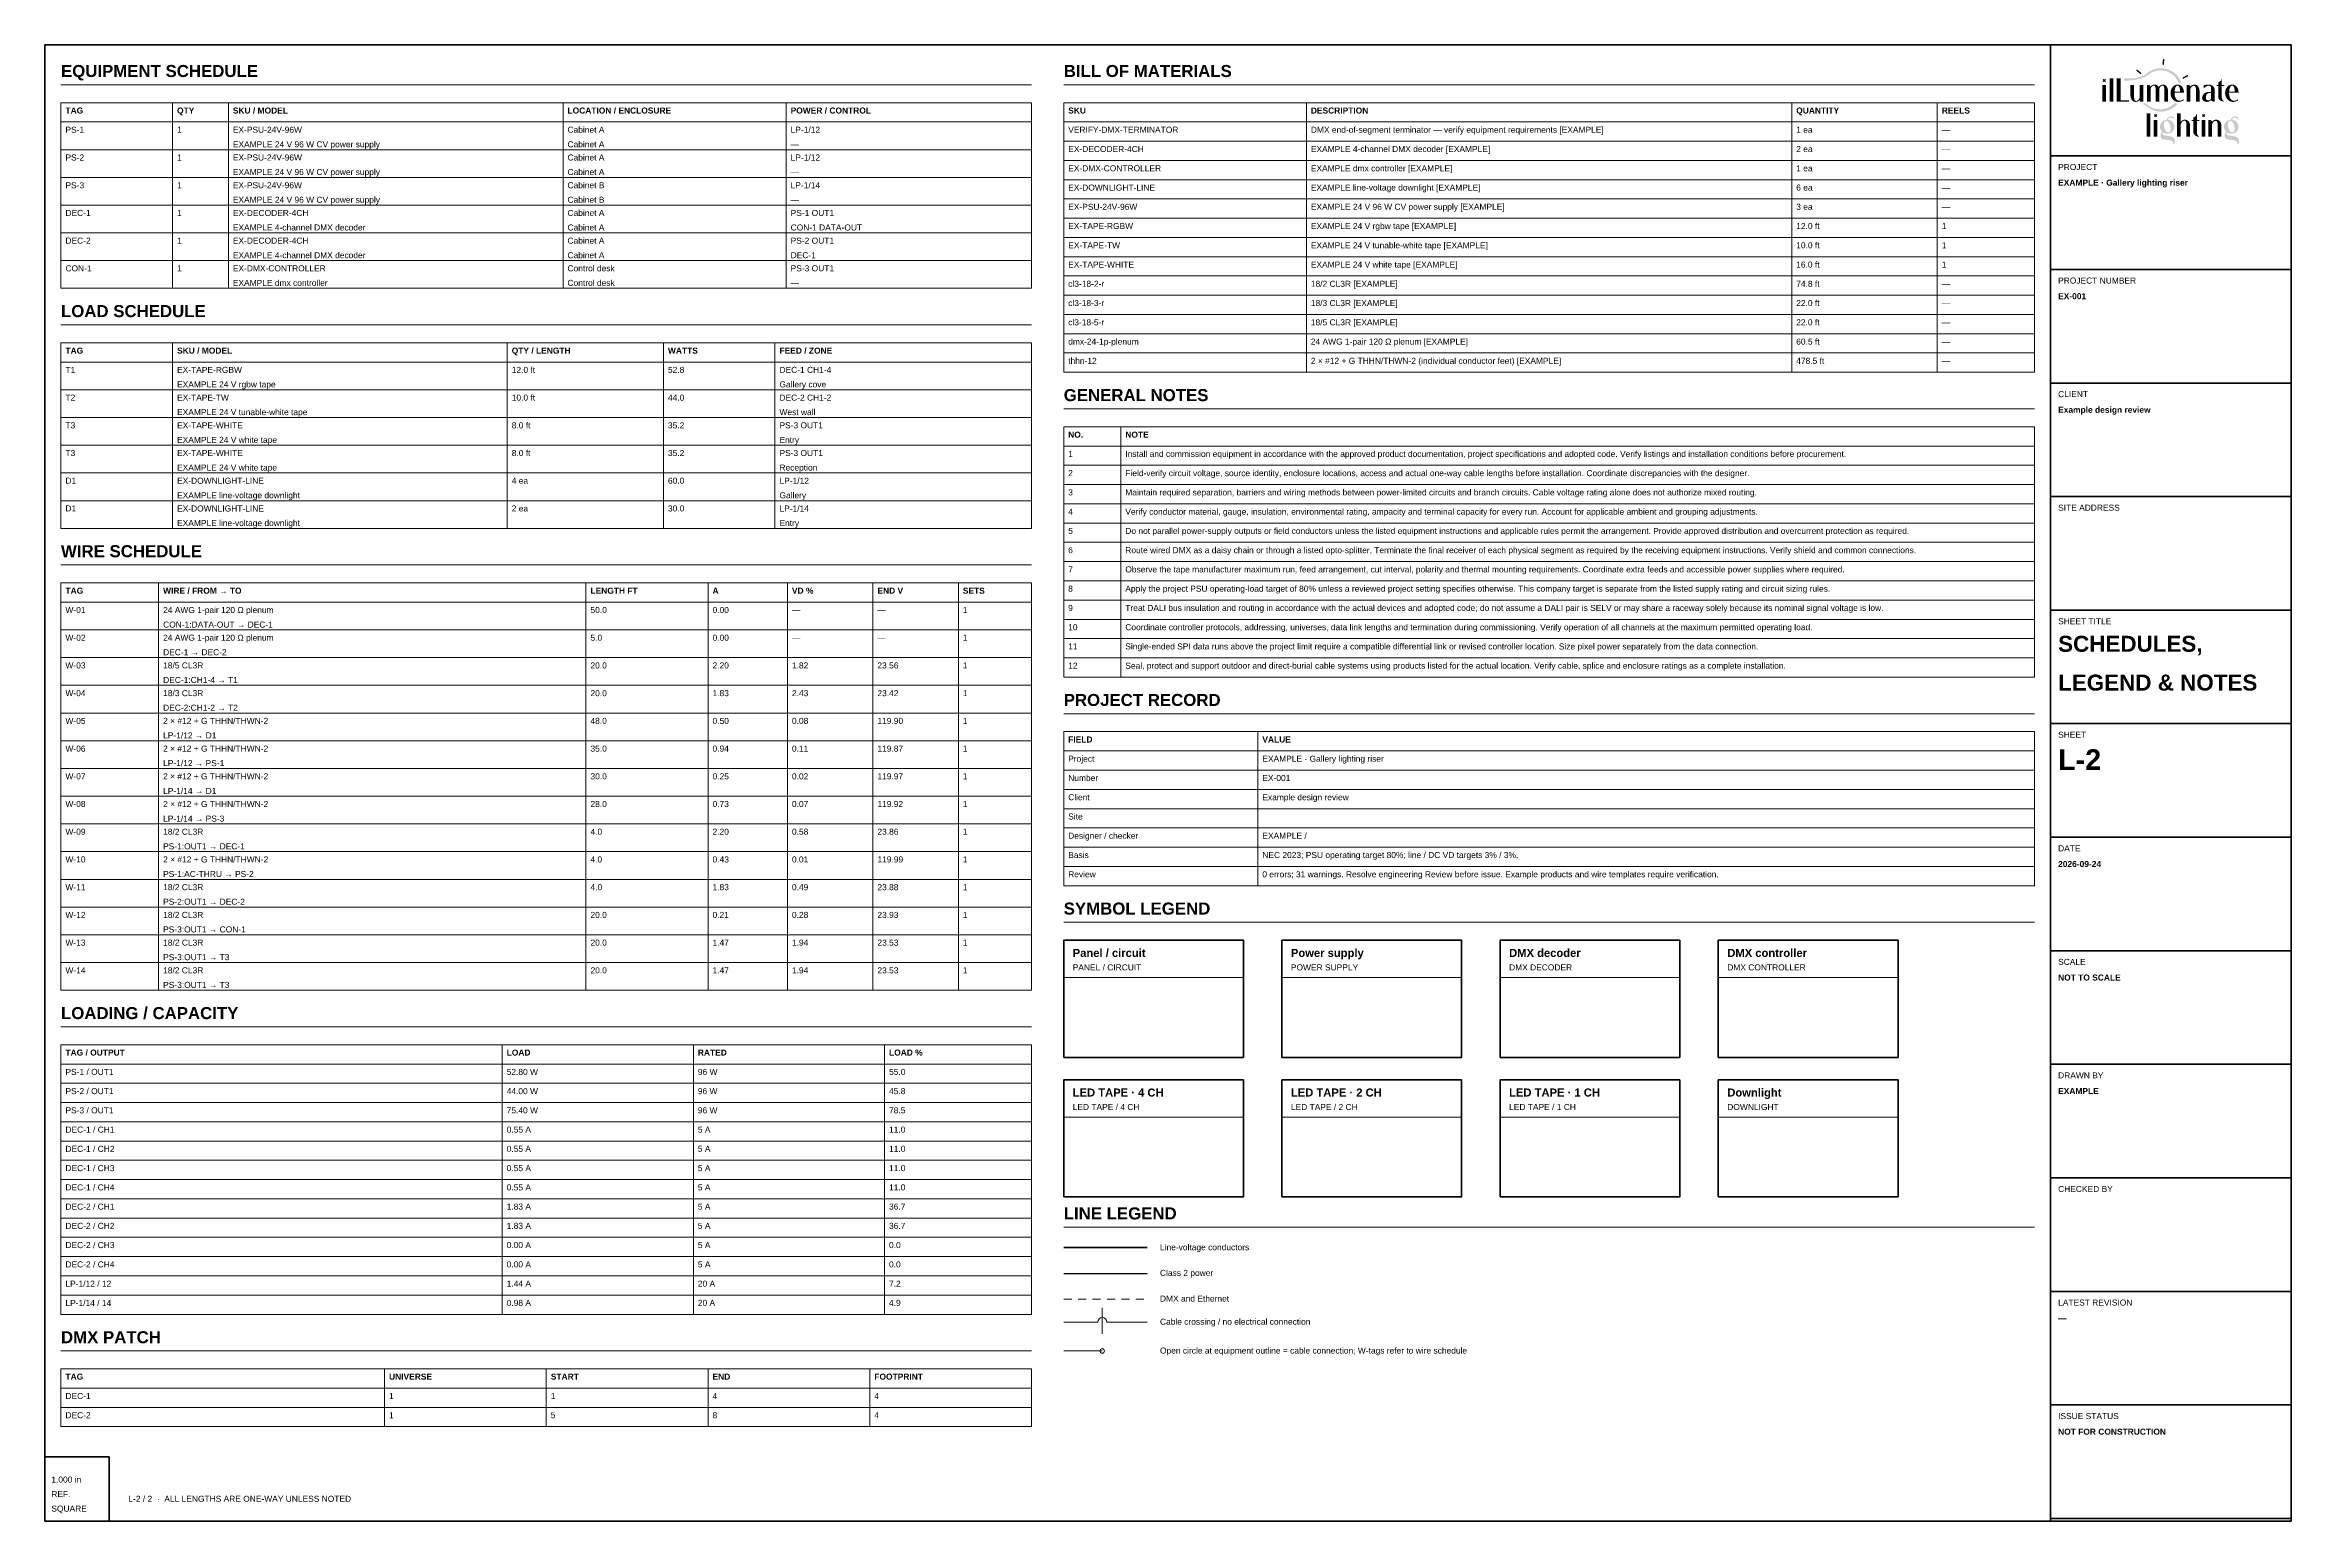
# Model space of a CAD drawing. Header units: inches. Extents: x 0.5 to 73.5, y 0.5 to 23.5.
# Drawn here: x 38.5 to 73.5, y 0.5 to 23.5 of the extents above; entities that cross this region are included whole.
import ezdxf

# ---------------------------------------------------------------- set-up
doc = ezdxf.new("R2010")
doc.units = ezdxf.units.IN
doc.header["$MEASUREMENT"] = 0
doc.linetypes.add('DASHED', pattern=[0.1875, 0.125, -0.0625])
for name, color, linetype, lineweight in [('E-ANNO-SCHD', 7, 'Continuous', 18), ('E-ANNO-TAGS', 7, 'Continuous', 18), ('E-ANNO-TEXT', 7, 'Continuous', 18), ('E-ANNO-TTLB', 7, 'Continuous', 50), ('E-LITE-CTRL-DMX', 150, 'DASHED', 18), ('E-LITE-CTRL-EQPM', 7, 'Continuous', 35), ('E-LITE-FIXT', 7, 'Continuous', 35), ('E-LITE-WIRE-CL2', 94, 'Continuous', 25), ('E-POWR-EQPM', 7, 'Continuous', 35), ('E-POWR-WIRE-LV', 30, 'Continuous', 35)]:
    doc.layers.add(name, color=color, linetype=linetype, lineweight=lineweight)
doc.styles.add('BOLD', font='arialbd.ttf')
doc.styles.add('MAIN', font='arial.ttf')

msp = doc.modelspace()

# ---------------------------------------------------------------- texts
at = {"layer": 'E-ANNO-SCHD'}
for s, height, style, p in [('EQUIPMENT SCHEDULE', 0.1875, 'BOLD', (38.75, 23)), ('BILL OF MATERIALS', 0.1875, 'BOLD', (54.375, 23)), ('TAG', 0.0938, 'BOLD', (38.82, 22.431)), ('QTY', 0.0938, 'BOLD', (40.559, 22.431)), ('SKU / MODEL', 0.09375, 'BOLD', (41.428, 22.431)), ('LOCATION / ENCLOSURE', 0.09375, 'BOLD', (46.643, 22.431)), ('POWER / CONTROL', 0.09375, 'BOLD', (50.12, 22.431)), ('SKU', 0.0938, 'BOLD', (54.445, 22.431)), ('DESCRIPTION', 0.09375, 'BOLD', (58.226, 22.431)), ('QUANTITY', 0.0938, 'BOLD', (65.789, 22.431)), ('REELS', 0.0938, 'BOLD', (68.058, 22.431)), ('PS-1', 0.0938, 'MAIN', (38.82, 22.131)), ('1', 0.0938, 'MAIN', (40.559, 22.131)), ('VERIFY-DMX-TERMINATOR', 0.09375, 'MAIN', (54.445, 22.131)), ('DMX end-of-segment terminator — verify equipment requirements [EXAMPLE]', 0.09375, 'MAIN', (58.226, 22.131)), ('1 ea', 0.0938, 'MAIN', (65.789, 22.131)), ('—', 0.0938, 'MAIN', (68.058, 22.131)), ('PS-2', 0.0938, 'MAIN', (38.82, 21.699)), ('1', 0.0938, 'MAIN', (40.559, 21.699)), ('EX-DECODER-4CH', 0.09375, 'MAIN', (54.445, 21.831)), ('EXAMPLE 4-channel DMX decoder [EXAMPLE]', 0.09375, 'MAIN', (58.226, 21.831)), ('2 ea', 0.0938, 'MAIN', (65.789, 21.831)), ('—', 0.0938, 'MAIN', (68.058, 21.831)), ('PS-3', 0.0938, 'MAIN', (38.82, 21.267)), ('1', 0.0938, 'MAIN', (40.559, 21.267)), ('EX-DMX-CONTROLLER', 0.09375, 'MAIN', (54.445, 21.531)), ('EXAMPLE dmx controller [EXAMPLE]', 0.09375, 'MAIN', (58.226, 21.531)), ('1 ea', 0.0938, 'MAIN', (65.789, 21.531)), ('—', 0.0938, 'MAIN', (68.058, 21.531)), ('EX-DOWNLIGHT-LINE', 0.09375, 'MAIN', (54.445, 21.231)), ('EX-PSU-24V-96W', 0.09375, 'MAIN', (54.445, 20.931)), ('EXAMPLE line-voltage downlight [EXAMPLE]', 0.09375, 'MAIN', (58.226, 21.231)), ('EXAMPLE 24 V 96 W CV power supply [EXAMPLE]', 0.09375, 'MAIN', (58.226, 20.931)), ('3 ea', 0.0938, 'MAIN', (65.789, 20.931)), ('6 ea', 0.0938, 'MAIN', (65.789, 21.231)), ('—', 0.0938, 'MAIN', (68.058, 21.231)), ('DEC-1', 0.0938, 'MAIN', (38.82, 20.836)), ('1', 0.0938, 'MAIN', (40.559, 20.836)), ('EX-TAPE-RGBW', 0.09375, 'MAIN', (54.445, 20.631)), ('EXAMPLE 24 V rgbw tape [EXAMPLE]', 0.09375, 'MAIN', (58.226, 20.631)), ('12.0 ft', 0.0938, 'MAIN', (65.789, 20.631)), ('—', 0.0938, 'MAIN', (68.058, 20.931)), ('1', 0.0938, 'MAIN', (68.058, 20.631)), ('DEC-2', 0.0938, 'MAIN', (38.82, 20.404)), ('1', 0.0938, 'MAIN', (40.559, 20.404)), ('EX-TAPE-TW', 0.0938, 'MAIN', (54.445, 20.331)), ('EXAMPLE 24 V tunable-white tape [EXAMPLE]', 0.09375, 'MAIN', (58.226, 20.331)), ('10.0 ft', 0.0938, 'MAIN', (65.789, 20.331)), ('1', 0.0938, 'MAIN', (68.058, 20.331)), ('CON-1', 0.0938, 'MAIN', (38.82, 19.972)), ('1', 0.0938, 'MAIN', (40.559, 19.972)), ('EX-TAPE-WHITE', 0.09375, 'MAIN', (54.445, 20.031)), ('EXAMPLE 24 V white tape [EXAMPLE]', 0.09375, 'MAIN', (58.226, 20.031)), ('16.0 ft', 0.0938, 'MAIN', (65.789, 20.031)), ('1', 0.0938, 'MAIN', (68.058, 20.031)), ('cl3-18-2-r', 0.0938, 'MAIN', (54.445, 19.731)), ('18/2 CL3R [EXAMPLE]', 0.09375, 'MAIN', (58.226, 19.731)), ('74.8 ft', 0.0938, 'MAIN', (65.789, 19.731)), ('—', 0.0938, 'MAIN', (68.058, 19.731)), ('LOAD SCHEDULE', 0.1875, 'BOLD', (38.75, 19.259)), ('cl3-18-3-r', 0.0938, 'MAIN', (54.445, 19.431)), ('18/3 CL3R [EXAMPLE]', 0.09375, 'MAIN', (58.226, 19.431)), ('22.0 ft', 0.0938, 'MAIN', (65.789, 19.431)), ('—', 0.0938, 'MAIN', (68.058, 19.431)), ('dmx-24-1p-plenum', 0.09375, 'MAIN', (54.445, 18.831)), ('cl3-18-5-r', 0.0938, 'MAIN', (54.445, 19.131)), ('24 AWG 1-pair 120 Ω plenum [EXAMPLE]', 0.09375, 'MAIN', (58.226, 18.831)), ('18/5 CL3R [EXAMPLE]', 0.09375, 'MAIN', (58.226, 19.131)), ('22.0 ft', 0.0938, 'MAIN', (65.789, 19.131)), ('60.5 ft', 0.0938, 'MAIN', (65.789, 18.831)), ('—', 0.0938, 'MAIN', (68.058, 19.131)), ('TAG', 0.0938, 'BOLD', (38.82, 18.69)), ('SKU / MODEL', 0.09375, 'BOLD', (40.559, 18.69)), ('QTY / LENGTH', 0.09375, 'BOLD', (45.774, 18.69)), ('WATTS', 0.0938, 'BOLD', (48.208, 18.69)), ('FEED / ZONE', 0.09375, 'BOLD', (49.946, 18.69)), ('thhn-12', 0.0938, 'MAIN', (54.445, 18.531)), ('2 × #12 + G THHN/THWN-2 (individual conductor feet) [EXAMPLE]', 0.09375, 'MAIN', (58.226, 18.531)), ('478.5 ft', 0.0938, 'MAIN', (65.789, 18.531)), ('—', 0.0938, 'MAIN', (68.058, 18.831)), ('—', 0.0938, 'MAIN', (68.058, 18.531)), ('T1', 0.0938, 'MAIN', (38.82, 18.39)), ('12.0 ft', 0.0938, 'MAIN', (45.774, 18.39)), ('52.8', 0.0938, 'MAIN', (48.208, 18.39)), ('T2', 0.0938, 'MAIN', (38.82, 17.958)), ('10.0 ft', 0.0938, 'MAIN', (45.774, 17.958)), ('44.0', 0.0938, 'MAIN', (48.208, 17.958)), ('GENERAL NOTES', 0.1875, 'BOLD', (54.375, 17.95)), ('T3', 0.0938, 'MAIN', (38.82, 17.526)), ('8.0 ft', 0.0938, 'MAIN', (45.774, 17.526)), ('35.2', 0.0938, 'MAIN', (48.208, 17.526)), ('T3', 0.0938, 'MAIN', (38.82, 17.094)), ('8.0 ft', 0.0938, 'MAIN', (45.774, 17.094)), ('35.2', 0.0938, 'MAIN', (48.208, 17.094)), ('NO.', 0.0938, 'BOLD', (54.445, 17.381)), ('1', 0.0938, 'MAIN', (54.445, 17.081)), ('NOTE', 0.0938, 'BOLD', (55.335, 17.381)), ('Install and commission equipment in accordance with the approved product documentation, project specifications and adopted code. Verify listings and installation conditions before procurement.', 0.09375, 'MAIN', (55.335, 17.081)), ('2', 0.0938, 'MAIN', (54.445, 16.781)), ('Field-verify circuit voltage, source identity, enclosure locations, access and actual one-way cable lengths before installation. Coordinate discrepancies with the designer.', 0.09375, 'MAIN', (55.335, 16.781)), ('D1', 0.0938, 'MAIN', (38.82, 16.663)), ('4 ea', 0.0938, 'MAIN', (45.774, 16.663)), ('60.0', 0.0938, 'MAIN', (48.208, 16.663)), ('3', 0.0938, 'MAIN', (54.445, 16.481)), ('Maintain required separation, barriers and wiring methods between power-limited circuits and branch circuits. Cable voltage rating alone does not authorize mixed routing.', 0.09375, 'MAIN', (55.335, 16.481)), ('D1', 0.0938, 'MAIN', (38.82, 16.231)), ('2 ea', 0.0938, 'MAIN', (45.774, 16.231)), ('30.0', 0.0938, 'MAIN', (48.208, 16.231)), ('4', 0.0938, 'MAIN', (54.445, 16.181)), ('Verify conductor material, gauge, insulation, environmental rating, ampacity and terminal capacity for every run. Account for applicable ambient and grouping adjustments.', 0.09375, 'MAIN', (55.335, 16.181)), ('5', 0.0938, 'MAIN', (54.445, 15.881)), ('Do not parallel power-supply outputs or field conductors unless the listed equipment instructions and applicable rules permit the arrangement. Provide approved distribution and overcurrent protection as required.', 0.09375, 'MAIN', (55.335, 15.881)), ('WIRE SCHEDULE', 0.1875, 'BOLD', (38.75, 15.518)), ('6', 0.0938, 'MAIN', (54.445, 15.581)), ('Route wired DMX as a daisy chain or through a listed opto-splitter. Terminate the final receiver of each physical segment as required by the receiving equipment instructions. Verify shield and common connections.', 0.09375, 'MAIN', (55.335, 15.581)), ('8', 0.0938, 'MAIN', (54.445, 14.981)), ('7', 0.0938, 'MAIN', (54.445, 15.281)), ('Apply the project PSU operating-load target of 80% unless a reviewed project setting specifies otherwise. This company target is separate from the listed supply rating and circuit sizing rules.', 0.09375, 'MAIN', (55.335, 14.981)), ('Observe the tape manufacturer maximum run, feed arrangement, cut interval, polarity and thermal mounting requirements. Coordinate extra feeds and accessible power supplies where required.', 0.09375, 'MAIN', (55.335, 15.281)), ('TAG', 0.0938, 'BOLD', (38.82, 14.949)), ('W-01', 0.0938, 'MAIN', (38.82, 14.649)), ('WIRE / FROM → TO', 0.09375, 'BOLD', (40.342, 14.949)), ('50.0', 0.0938, 'MAIN', (47.001, 14.649)), ('LENGTH FT', 0.0938, 'BOLD', (47.001, 14.949)), ('A', 0.0938, 'BOLD', (48.903, 14.949)), ('0.00', 0.0938, 'MAIN', (48.903, 14.649)), ('VD %', 0.0938, 'BOLD', (50.14, 14.949)), ('END V', 0.0938, 'BOLD', (51.472, 14.949)), ('SETS', 0.0938, 'BOLD', (52.803, 14.949)), ('1', 0.0938, 'MAIN', (52.803, 14.649)), ('9', 0.0938, 'MAIN', (54.445, 14.681)), ('Treat DALI bus insulation and routing in accordance with the actual devices and adopted code; do not assume a DALI pair is SELV or may share a raceway solely because its nominal signal voltage is low.', 0.09375, 'MAIN', (55.335, 14.681)), ('—', 0.0938, 'MAIN', (50.14, 14.649)), ('—', 0.0938, 'MAIN', (51.472, 14.649)), ('10', 0.0938, 'MAIN', (54.445, 14.381)), ('Coordinate controller protocols, addressing, universes, data link lengths and termination during commissioning. Verify operation of all channels at the maximum permitted operating load.', 0.09375, 'MAIN', (55.335, 14.381)), ('W-02', 0.0938, 'MAIN', (38.82, 14.217)), ('5.0', 0.0938, 'MAIN', (47.001, 14.217)), ('0.00', 0.0938, 'MAIN', (48.903, 14.217)), ('—', 0.0938, 'MAIN', (50.14, 14.217)), ('—', 0.0938, 'MAIN', (51.472, 14.217)), ('1', 0.0938, 'MAIN', (52.803, 14.217)), ('11', 0.0938, 'MAIN', (54.445, 14.081)), ('Single-ended SPI data runs above the project limit require a compatible differential link or revised controller location. Size pixel power separately from the data connection.', 0.09375, 'MAIN', (55.335, 14.081)), ('W-03', 0.0938, 'MAIN', (38.82, 13.785)), ('20.0', 0.0938, 'MAIN', (47.001, 13.785)), ('2.20', 0.0938, 'MAIN', (48.903, 13.785)), ('1.82', 0.0938, 'MAIN', (50.14, 13.785)), ('23.56', 0.0938, 'MAIN', (51.472, 13.785)), ('1', 0.0938, 'MAIN', (52.803, 13.785)), ('12', 0.0938, 'MAIN', (54.445, 13.781)), ('Seal, protect and support outdoor and direct-burial cable systems using products listed for the actual location. Verify cable, splice and enclosure ratings as a complete installation.', 0.09375, 'MAIN', (55.335, 13.781)), ('W-04', 0.0938, 'MAIN', (38.82, 13.353)), ('20.0', 0.0938, 'MAIN', (47.001, 13.353)), ('1.83', 0.0938, 'MAIN', (48.903, 13.353)), ('2.43', 0.0938, 'MAIN', (50.14, 13.353)), ('23.42', 0.0938, 'MAIN', (51.472, 13.353)), ('1', 0.0938, 'MAIN', (52.803, 13.353)), ('PROJECT RECORD', 0.1875, 'BOLD', (54.375, 13.2)), ('W-05', 0.0938, 'MAIN', (38.82, 12.921)), ('48.0', 0.0938, 'MAIN', (47.001, 12.921)), ('0.50', 0.0938, 'MAIN', (48.903, 12.921)), ('0.08', 0.0938, 'MAIN', (50.14, 12.921)), ('119.90', 0.0938, 'MAIN', (51.472, 12.921)), ('1', 0.0938, 'MAIN', (52.803, 12.921)), ('FIELD', 0.0938, 'BOLD', (54.445, 12.631)), ('VALUE', 0.0938, 'BOLD', (57.47, 12.631)), ('W-06', 0.0938, 'MAIN', (38.82, 12.489)), ('35.0', 0.0938, 'MAIN', (47.001, 12.489)), ('0.94', 0.0938, 'MAIN', (48.903, 12.489)), ('0.11', 0.0938, 'MAIN', (50.14, 12.489)), ('119.87', 0.0938, 'MAIN', (51.472, 12.489)), ('1', 0.0938, 'MAIN', (52.803, 12.489)), ('Project', 0.0938, 'MAIN', (54.445, 12.331)), ('EXAMPLE · Gallery lighting riser', 0.09375, 'MAIN', (57.47, 12.331)), ('W-07', 0.0938, 'MAIN', (38.82, 12.057)), ('30.0', 0.0938, 'MAIN', (47.001, 12.057)), ('0.25', 0.0938, 'MAIN', (48.903, 12.057)), ('0.02', 0.0938, 'MAIN', (50.14, 12.057)), ('119.97', 0.0938, 'MAIN', (51.472, 12.057)), ('1', 0.0938, 'MAIN', (52.803, 12.057)), ('Number', 0.0938, 'MAIN', (54.445, 12.031)), ('EX-001', 0.0938, 'MAIN', (57.47, 12.031)), ('W-08', 0.0938, 'MAIN', (38.82, 11.626)), ('28.0', 0.0938, 'MAIN', (47.001, 11.626)), ('0.73', 0.0938, 'MAIN', (48.903, 11.626)), ('0.07', 0.0938, 'MAIN', (50.14, 11.626)), ('119.92', 0.0938, 'MAIN', (51.472, 11.626)), ('1', 0.0938, 'MAIN', (52.803, 11.626)), ('Client', 0.0938, 'MAIN', (54.445, 11.731)), ('Example design review', 0.09375, 'MAIN', (57.47, 11.731)), ('W-09', 0.0938, 'MAIN', (38.82, 11.194)), ('4.0', 0.0938, 'MAIN', (47.001, 11.194)), ('2.20', 0.0938, 'MAIN', (48.903, 11.194)), ('0.58', 0.0938, 'MAIN', (50.14, 11.194)), ('23.86', 0.0938, 'MAIN', (51.472, 11.194)), ('1', 0.0938, 'MAIN', (52.803, 11.194)), ('Site', 0.0938, 'MAIN', (54.445, 11.431)), ('Designer / checker', 0.09375, 'MAIN', (54.445, 11.131)), ('EXAMPLE / ', 0.0938, 'MAIN', (57.47, 11.131)), ('W-10', 0.0938, 'MAIN', (38.82, 10.762)), ('4.0', 0.0938, 'MAIN', (47.001, 10.762)), ('0.43', 0.0938, 'MAIN', (48.903, 10.762)), ('0.01', 0.0938, 'MAIN', (50.14, 10.762)), ('119.99', 0.0938, 'MAIN', (51.472, 10.762)), ('1', 0.0938, 'MAIN', (52.803, 10.762)), ('Basis', 0.0938, 'MAIN', (54.445, 10.831)), ('NEC 2023; PSU operating target 80%; line / DC VD targets 3% / 3%.', 0.09375, 'MAIN', (57.47, 10.831)), ('Review', 0.0938, 'MAIN', (54.445, 10.531)), ('0 errors; 31 warnings. Resolve engineering Review before issue. Example products and wire templates require verification.', 0.09375, 'MAIN', (57.47, 10.531)), ('W-11', 0.0938, 'MAIN', (38.82, 10.33)), ('4.0', 0.0938, 'MAIN', (47.001, 10.33)), ('1.83', 0.0938, 'MAIN', (48.903, 10.33)), ('0.49', 0.0938, 'MAIN', (50.14, 10.33)), ('23.88', 0.0938, 'MAIN', (51.472, 10.33)), ('1', 0.0938, 'MAIN', (52.803, 10.33)), ('W-12', 0.0938, 'MAIN', (38.82, 9.898)), ('20.0', 0.0938, 'MAIN', (47.001, 9.898)), ('0.21', 0.0938, 'MAIN', (48.903, 9.898)), ('0.28', 0.0938, 'MAIN', (50.14, 9.898)), ('23.93', 0.0938, 'MAIN', (51.472, 9.898)), ('1', 0.0938, 'MAIN', (52.803, 9.898)), ('SYMBOL LEGEND', 0.1875, 'BOLD', (54.375, 9.95)), ('W-13', 0.0938, 'MAIN', (38.82, 9.466)), ('20.0', 0.0938, 'MAIN', (47.001, 9.466)), ('1.47', 0.0938, 'MAIN', (48.903, 9.466)), ('1.94', 0.0938, 'MAIN', (50.14, 9.466)), ('23.53', 0.0938, 'MAIN', (51.472, 9.466)), ('1', 0.0938, 'MAIN', (52.803, 9.466)), ('W-14', 0.0938, 'MAIN', (38.82, 9.034)), ('20.0', 0.0938, 'MAIN', (47.001, 9.034)), ('1.47', 0.0938, 'MAIN', (48.903, 9.034)), ('1.94', 0.0938, 'MAIN', (50.14, 9.034)), ('23.53', 0.0938, 'MAIN', (51.472, 9.034)), ('1', 0.0938, 'MAIN', (52.803, 9.034)), ('LOADING / CAPACITY', 0.1875, 'BOLD', (38.75, 8.321)), ('TAG / OUTPUT', 0.09375, 'BOLD', (38.82, 7.753)), ('LOAD', 0.0938, 'BOLD', (45.695, 7.753)), ('RATED', 0.0938, 'BOLD', (48.674, 7.753)), ('LOAD %', 0.0938, 'BOLD', (51.653, 7.753)), ('PS-1 / OUT1', 0.09375, 'MAIN', (38.82, 7.452)), ('52.80 W', 0.0938, 'MAIN', (45.695, 7.452)), ('96 W', 0.0938, 'MAIN', (48.674, 7.452)), ('55.0', 0.0938, 'MAIN', (51.653, 7.452)), ('PS-2 / OUT1', 0.09375, 'MAIN', (38.82, 7.152)), ('44.00 W', 0.0938, 'MAIN', (45.695, 7.152)), ('96 W', 0.0938, 'MAIN', (48.674, 7.152)), ('45.8', 0.0938, 'MAIN', (51.653, 7.152)), ('PS-3 / OUT1', 0.09375, 'MAIN', (38.82, 6.853)), ('DEC-1 / CH1', 0.09375, 'MAIN', (38.82, 6.553)), ('75.40 W', 0.0938, 'MAIN', (45.695, 6.853)), ('96 W', 0.0938, 'MAIN', (48.674, 6.853)), ('78.5', 0.0938, 'MAIN', (51.653, 6.853)), ('DEC-1 / CH2', 0.09375, 'MAIN', (38.82, 6.253)), ('0.55 A', 0.0938, 'MAIN', (45.695, 6.553)), ('0.55 A', 0.0938, 'MAIN', (45.695, 6.253)), ('5 A', 0.0938, 'MAIN', (48.674, 6.553)), ('5 A', 0.0938, 'MAIN', (48.674, 6.253)), ('11.0', 0.0938, 'MAIN', (51.653, 6.553)), ('11.0', 0.0938, 'MAIN', (51.653, 6.253)), ('DEC-1 / CH3', 0.09375, 'MAIN', (38.82, 5.952)), ('0.55 A', 0.0938, 'MAIN', (45.695, 5.952)), ('5 A', 0.0938, 'MAIN', (48.674, 5.952)), ('11.0', 0.0938, 'MAIN', (51.653, 5.952)), ('DEC-1 / CH4', 0.09375, 'MAIN', (38.82, 5.652)), ('0.55 A', 0.0938, 'MAIN', (45.695, 5.652)), ('5 A', 0.0938, 'MAIN', (48.674, 5.652)), ('11.0', 0.0938, 'MAIN', (51.653, 5.652)), ('DEC-2 / CH1', 0.09375, 'MAIN', (38.82, 5.353)), ('1.83 A', 0.0938, 'MAIN', (45.695, 5.353)), ('5 A', 0.0938, 'MAIN', (48.674, 5.353)), ('36.7', 0.0938, 'MAIN', (51.653, 5.353)), ('LINE LEGEND', 0.1875, 'BOLD', (54.375, 5.2)), ('DEC-2 / CH2', 0.09375, 'MAIN', (38.82, 5.053)), ('1.83 A', 0.0938, 'MAIN', (45.695, 5.053)), ('5 A', 0.0938, 'MAIN', (48.674, 5.053)), ('36.7', 0.0938, 'MAIN', (51.653, 5.053)), ('DEC-2 / CH3', 0.09375, 'MAIN', (38.82, 4.753)), ('DEC-2 / CH4', 0.09375, 'MAIN', (38.82, 4.452)), ('0.00 A', 0.0938, 'MAIN', (45.695, 4.753)), ('5 A', 0.0938, 'MAIN', (48.674, 4.753)), ('0.0', 0.0938, 'MAIN', (51.653, 4.753)), ('LP-1/12 / 12', 0.09375, 'MAIN', (38.82, 4.152)), ('0.00 A', 0.0938, 'MAIN', (45.695, 4.452)), ('1.44 A', 0.0938, 'MAIN', (45.695, 4.152)), ('5 A', 0.0938, 'MAIN', (48.674, 4.452)), ('20 A', 0.0938, 'MAIN', (48.674, 4.152)), ('0.0', 0.0938, 'MAIN', (51.653, 4.452)), ('7.2', 0.0938, 'MAIN', (51.653, 4.152)), ('LP-1/14 / 14', 0.09375, 'MAIN', (38.82, 3.853)), ('0.98 A', 0.0938, 'MAIN', (45.695, 3.853)), ('20 A', 0.0938, 'MAIN', (48.674, 3.853)), ('4.9', 0.0938, 'MAIN', (51.653, 3.853)), ('DMX PATCH', 0.1875, 'BOLD', (38.75, 3.271)), ('TAG', 0.0938, 'BOLD', (38.82, 2.703)), ('DEC-1', 0.0938, 'MAIN', (38.82, 2.402)), ('UNIVERSE', 0.0938, 'BOLD', (43.862, 2.703)), ('1', 0.0938, 'MAIN', (43.862, 2.402)), ('START', 0.0938, 'BOLD', (46.383, 2.703)), ('1', 0.0938, 'MAIN', (46.383, 2.402)), ('4', 0.0938, 'MAIN', (48.903, 2.402)), ('END', 0.0938, 'BOLD', (48.903, 2.703)), ('4', 0.0938, 'MAIN', (51.424, 2.402)), ('FOOTPRINT', 0.0938, 'BOLD', (51.424, 2.703)), ('DEC-2', 0.0938, 'MAIN', (38.82, 2.103)), ('1', 0.0938, 'MAIN', (43.862, 2.103)), ('5', 0.0938, 'MAIN', (46.383, 2.103)), ('8', 0.0938, 'MAIN', (48.903, 2.103)), ('4', 0.0938, 'MAIN', (51.424, 2.103))]:
    msp.add_text(s, height=height, dxfattribs=dict(at, style=style)).set_placement(p)
at = {"layer": 'E-ANNO-SCHD', "attachment_point": 1, "line_spacing_factor": 1.45, "style": 'MAIN'}
for s, insert, char_height, width in [('EX-PSU-24V-96W\\PEXAMPLE 24 V 96 W CV power supply', (41.428, 22.225), 0.09375, 2.41573), ('Cabinet A\\PCabinet A', (46.643, 22.225), 0.0938, 0.62843), ('LP-1/12 \\P— ', (50.12, 22.225), 0.0938, 0.54513), ('EX-PSU-24V-96W\\PEXAMPLE 24 V 96 W CV power supply', (41.428, 21.793), 0.09375, 2.41573), ('Cabinet A\\PCabinet A', (46.643, 21.793), 0.0938, 0.62843), ('LP-1/12 \\P— ', (50.12, 21.793), 0.0938, 0.54513), ('EX-PSU-24V-96W\\PEXAMPLE 24 V 96 W CV power supply', (41.428, 21.361), 0.09375, 2.41573), ('Cabinet B\\PCabinet B', (46.643, 21.361), 0.0938, 0.62843), ('LP-1/14 \\P— ', (50.12, 21.361), 0.0938, 0.54513), ('EX-DECODER-4CH\\PEXAMPLE 4-channel DMX decoder', (41.428, 20.929), 0.09375, 2.18106), ('Cabinet A\\PCabinet A', (46.643, 20.929), 0.0938, 0.62843), ('PS-1 OUT1\\PCON-1 DATA-OUT', (50.12, 20.929), 0.09375, 1.18827), ('EX-DECODER-4CH\\PEXAMPLE 4-channel DMX decoder', (41.428, 20.497), 0.09375, 2.18106), ('Cabinet A\\PCabinet A', (46.643, 20.497), 0.0938, 0.62843), ('PS-2 OUT1\\PDEC-1 ', (50.12, 20.497), 0.0938, 0.73422), ('EX-DMX-CONTROLLER\\PEXAMPLE dmx controller', (41.428, 20.066), 0.09375, 1.56733), ('Control desk\\PControl desk', (46.643, 20.066), 0.09375, 0.79497), ('PS-3 OUT1\\P— ', (50.12, 20.066), 0.0938, 0.73422), ('EX-TAPE-RGBW\\PEXAMPLE 24 V rgbw tape', (40.559, 18.484), 0.09375, 1.62821), ('DEC-1 CH1-4\\PGallery cove', (49.946, 18.484), 0.09375, 0.87049), ('EX-TAPE-TW\\PEXAMPLE 24 V tunable-white tape', (40.559, 18.052), 0.09375, 2.1434), ('DEC-2 CH1-2\\PWest wall', (49.946, 18.052), 0.09375, 0.87049), ('EX-TAPE-WHITE\\PEXAMPLE 24 V white tape', (40.559, 17.62), 0.09375, 1.65096), ('PS-3 OUT1\\PEntry', (49.946, 17.62), 0.0938, 0.73422), ('EX-TAPE-WHITE\\PEXAMPLE 24 V white tape', (40.559, 17.188), 0.09375, 1.65096), ('PS-3 OUT1\\PReception', (49.946, 17.188), 0.0938, 0.73422), ('EX-DOWNLIGHT-LINE\\PEXAMPLE line-voltage downlight', (40.559, 16.756), 0.09375, 2.0221), ('LP-1/12 \\PGallery', (49.946, 16.756), 0.0938, 0.54513), ('EX-DOWNLIGHT-LINE\\PEXAMPLE line-voltage downlight', (40.559, 16.324), 0.09375, 2.0221), ('LP-1/14 \\PEntry', (49.946, 16.324), 0.0938, 0.54513), ('24 AWG 1-pair 120 Ω plenum\\PCON-1:DATA-OUT → DEC-1', (40.342, 14.742), 0.09375, 1.8209), ('24 AWG 1-pair 120 Ω plenum\\PDEC-1 → DEC-2', (40.342, 14.311), 0.09375, 1.8209), ('18/5 CL3R\\PDEC-1:CH1-4 → T1', (40.342, 13.879), 0.09375, 1.2415), ('18/3 CL3R\\PDEC-2:CH1-2 → T2', (40.342, 13.447), 0.09375, 1.2415), ('2 × #12 + G THHN/THWN-2\\PLP-1/12 → D1', (40.342, 13.015), 0.09375, 1.73373), ('2 × #12 + G THHN/THWN-2\\PLP-1/12 → PS-1', (40.342, 12.583), 0.09375, 1.73373), ('2 × #12 + G THHN/THWN-2\\PLP-1/14 → D1', (40.342, 12.151), 0.09375, 1.73373), ('2 × #12 + G THHN/THWN-2\\PLP-1/14 → PS-3', (40.342, 11.719), 0.09375, 1.73373), ('18/2 CL3R\\PPS-1:OUT1 → DEC-1', (40.342, 11.287), 0.09375, 1.35508), ('2 × #12 + G THHN/THWN-2\\PPS-1:AC-THRU → PS-2', (40.342, 10.856), 0.09375, 1.73373), ('18/2 CL3R\\PPS-2:OUT1 → DEC-2', (40.342, 10.424), 0.09375, 1.35508), ('18/2 CL3R\\PPS-3:OUT1 → CON-1', (40.342, 9.992), 0.09375, 1.37018), ('18/2 CL3R\\PPS-3:OUT1 → T3', (40.342, 9.56), 0.09375, 1.10523), ('18/2 CL3R\\PPS-3:OUT1 → T3', (40.342, 9.128), 0.09375, 1.10523)]:
    msp.add_mtext(s, dxfattribs=dict(at, insert=insert, char_height=char_height, width=width))
at = {"layer": 'E-ANNO-TEXT', "style": 'MAIN'}
for s, p in [('Line-voltage conductors', (55.875, 4.72)), ('Class 2 power', (55.875, 4.32)), ('DMX and Ethernet', (55.875, 3.92)), ('Cable crossing / no electrical connection', (55.875, 3.56)), ('Open circle at equipment outline = cable connection; W-tags refer to wire schedule', (55.875, 3.11)), ('L-2 / 2  ·  ALL LENGTHS ARE ONE-WAY UNLESS NOTED', (39.8, 0.8))]:
    msp.add_text(s, height=0.09375, dxfattribs=at).set_placement(p)
at = {"layer": 'E-ANNO-TEXT', "insert": (38.6, 1.194), "char_height": 0.0938, "width": 0.60547, "attachment_point": 1, "line_spacing_factor": 1.45, "style": 'MAIN'}
msp.add_mtext('1.000 in\\PREF.\\PSQUARE', dxfattribs=at)
at = {"layer": 'E-ANNO-TTLB', "style": 'MAIN'}
for s, height, p in [('PROJECT', 0.0938, (69.87, 21.551)), ('PROJECT NUMBER', 0.09375, (69.87, 19.782)), ('CLIENT', 0.0938, (69.87, 18.012)), ('SITE ADDRESS', 0.09375, (69.87, 16.243)), ('SHEET TITLE', 0.09375, (69.87, 14.474)), ('SHEET', 0.0938, (69.87, 12.705)), ('DATE', 0.0938, (69.87, 10.935)), ('SCALE', 0.0938, (69.87, 9.166)), ('DRAWN BY', 0.0938, (69.87, 7.397)), ('CHECKED BY', 0.0938, (69.87, 5.628)), ('LATEST REVISION', 0.09375, (69.87, 3.858)), ('ISSUE STATUS', 0.09375, (69.87, 2.089))]:
    msp.add_text(s, height=height, dxfattribs=at).set_placement(p)
at = {"layer": 'E-ANNO-TTLB', "attachment_point": 1, "line_spacing_factor": 1.45, "style": 'BOLD'}
for s, insert, char_height, width in [('EXAMPLE · Gallery lighting riser', (69.87, 21.401), 0.09375, 2.13502), ('EX-001', (69.87, 19.632), 0.0938, 0.48451), ('Example design review', (69.87, 17.862), 0.09375, 1.5296), ('SCHEDULES,\\PLEGEND & NOTES', (69.87, 14.294), 0.25, 3.26031), ('L-2', (69.87, 12.525), 0.32, 0.72769), ('2026-09-24', (69.87, 10.785), 0.0938, 0.72704), ('NOT TO SCALE', (69.87, 9.016), 0.09375, 1.04442), ('EXAMPLE', (69.87, 7.247), 0.0938, 0.68871), ('—', (69.87, 3.708), 0.0938, 0.16627), ('NOT FOR CONSTRUCTION', (69.87, 1.939), 0.09375, 1.77865)]:
    msp.add_mtext(s, dxfattribs=dict(at, insert=insert, char_height=char_height, width=width))

# ---------------------------------------------------------------- blocks, each defined once
blk = doc.blocks.new('panel')
at = {"layer": 'E-POWR-EQPM', "lineweight": 18}
blk.add_line((0, 1.245), (2.8, 1.245), dxfattribs=at)
at = {"layer": 'E-POWR-EQPM', "lineweight": 35}
blk.add_lwpolyline([(0, 0), (2.8, 0), (2.8, 1.825), (0, 1.825)], close=True, dxfattribs=at)
at = {"layer": 'E-ANNO-TAGS'}
for tag, p, height, style in [('TAG', (0.14, 1.565), 0.125, 'BOLD'), ('VIN', (0.14, 0.38), 0.0938, 'MAIN'), ('DMX_ADDR', (0.14, 0.56), 0.0938, 'MAIN'), ('VOUT', (1.5, 0.38), 0.0938, 'MAIN'), ('WATTS', (0.14, 0.19), 0.0938, 'MAIN'), ('LOAD_PCT', (1.5, 0.19), 0.0938, 'MAIN')]:
    blk.add_attdef(tag, p, '', height=height, dxfattribs=dict(at, style=style))
at = {"layer": 'E-ANNO-TAGS', "style": 'MAIN', "flags": 1}
for tag, p in [('MODEL', (0.14, 0.99)), ('LOCATION', (0.14, 0.56))]:
    blk.add_attdef(tag, p, '', height=0.0938, dxfattribs=at)
at = {"layer": 'E-POWR-EQPM', "style": 'MAIN'}
blk.add_text('PANEL / CIRCUIT', height=0.09375, dxfattribs=at).set_placement((0.14, 1.355))
blk = doc.blocks.new('psu')
at = {"layer": 'E-POWR-EQPM', "lineweight": 18}
blk.add_line((0, 1.245), (2.8, 1.245), dxfattribs=at)
at = {"layer": 'E-POWR-EQPM', "lineweight": 35}
blk.add_lwpolyline([(0, 0), (2.8, 0), (2.8, 1.825), (0, 1.825)], close=True, dxfattribs=at)
at = {"layer": 'E-ANNO-TAGS'}
for tag, p, height, style in [('TAG', (0.14, 1.565), 0.125, 'BOLD'), ('VIN', (0.14, 0.38), 0.0938, 'MAIN'), ('DMX_ADDR', (0.14, 0.56), 0.0938, 'MAIN'), ('VOUT', (1.5, 0.38), 0.0938, 'MAIN'), ('WATTS', (0.14, 0.19), 0.0938, 'MAIN'), ('LOAD_PCT', (1.5, 0.19), 0.0938, 'MAIN')]:
    blk.add_attdef(tag, p, '', height=height, dxfattribs=dict(at, style=style))
at = {"layer": 'E-ANNO-TAGS', "style": 'MAIN', "flags": 1}
for tag, p in [('MODEL', (0.14, 0.99)), ('LOCATION', (0.14, 0.56))]:
    blk.add_attdef(tag, p, '', height=0.0938, dxfattribs=at)
at = {"layer": 'E-POWR-EQPM', "style": 'MAIN'}
blk.add_text('POWER SUPPLY', height=0.09375, dxfattribs=at).set_placement((0.14, 1.355))
blk = doc.blocks.new('decoder')
at = {"layer": 'E-LITE-CTRL-EQPM', "lineweight": 18}
blk.add_line((0, 1.245), (2.8, 1.245), dxfattribs=at)
at = {"layer": 'E-LITE-CTRL-EQPM', "lineweight": 35}
blk.add_lwpolyline([(0, 0), (2.8, 0), (2.8, 1.825), (0, 1.825)], close=True, dxfattribs=at)
at = {"layer": 'E-ANNO-TAGS'}
for tag, p, height, style in [('TAG', (0.14, 1.565), 0.125, 'BOLD'), ('VIN', (0.14, 0.38), 0.0938, 'MAIN'), ('DMX_ADDR', (0.14, 0.56), 0.0938, 'MAIN'), ('VOUT', (1.5, 0.38), 0.0938, 'MAIN'), ('WATTS', (0.14, 0.19), 0.0938, 'MAIN'), ('LOAD_PCT', (1.5, 0.19), 0.0938, 'MAIN')]:
    blk.add_attdef(tag, p, '', height=height, dxfattribs=dict(at, style=style))
at = {"layer": 'E-ANNO-TAGS', "style": 'MAIN', "flags": 1}
for tag, p in [('MODEL', (0.14, 0.99)), ('LOCATION', (0.14, 0.56))]:
    blk.add_attdef(tag, p, '', height=0.0938, dxfattribs=at)
at = {"layer": 'E-LITE-CTRL-EQPM', "style": 'MAIN'}
blk.add_text('DMX DECODER', height=0.09375, dxfattribs=at).set_placement((0.14, 1.355))
blk = doc.blocks.new('console')
at = {"layer": 'E-LITE-CTRL-EQPM', "lineweight": 18}
blk.add_line((0, 1.245), (2.8, 1.245), dxfattribs=at)
at = {"layer": 'E-LITE-CTRL-EQPM', "lineweight": 35}
blk.add_lwpolyline([(0, 0), (2.8, 0), (2.8, 1.825), (0, 1.825)], close=True, dxfattribs=at)
at = {"layer": 'E-ANNO-TAGS'}
for tag, p, height, style in [('TAG', (0.14, 1.565), 0.125, 'BOLD'), ('VIN', (0.14, 0.38), 0.0938, 'MAIN'), ('DMX_ADDR', (0.14, 0.56), 0.0938, 'MAIN'), ('VOUT', (1.5, 0.38), 0.0938, 'MAIN'), ('WATTS', (0.14, 0.19), 0.0938, 'MAIN'), ('LOAD_PCT', (1.5, 0.19), 0.0938, 'MAIN')]:
    blk.add_attdef(tag, p, '', height=height, dxfattribs=dict(at, style=style))
at = {"layer": 'E-ANNO-TAGS', "style": 'MAIN', "flags": 1}
for tag, p in [('MODEL', (0.14, 0.99)), ('LOCATION', (0.14, 0.56))]:
    blk.add_attdef(tag, p, '', height=0.0938, dxfattribs=at)
at = {"layer": 'E-LITE-CTRL-EQPM', "style": 'MAIN'}
blk.add_text('DMX CONTROLLER', height=0.09375, dxfattribs=at).set_placement((0.14, 1.355))
blk = doc.blocks.new('led-tape-4ch')
at = {"layer": 'E-LITE-FIXT', "lineweight": 18}
blk.add_line((0, 1.245), (2.8, 1.245), dxfattribs=at)
at = {"layer": 'E-LITE-FIXT', "lineweight": 35}
blk.add_lwpolyline([(0, 0), (2.8, 0), (2.8, 1.825), (0, 1.825)], close=True, dxfattribs=at)
at = {"layer": 'E-ANNO-TAGS'}
for tag, p, height, style in [('TAG', (0.14, 1.565), 0.125, 'BOLD'), ('VIN', (0.14, 0.38), 0.0938, 'MAIN'), ('DMX_ADDR', (0.14, 0.56), 0.0938, 'MAIN'), ('VOUT', (1.5, 0.38), 0.0938, 'MAIN'), ('WATTS', (0.14, 0.19), 0.0938, 'MAIN'), ('LOAD_PCT', (1.5, 0.19), 0.0938, 'MAIN')]:
    blk.add_attdef(tag, p, '', height=height, dxfattribs=dict(at, style=style))
at = {"layer": 'E-ANNO-TAGS', "style": 'MAIN', "flags": 1}
for tag, p in [('MODEL', (0.14, 0.99)), ('LOCATION', (0.14, 0.56))]:
    blk.add_attdef(tag, p, '', height=0.0938, dxfattribs=at)
at = {"layer": 'E-LITE-FIXT', "style": 'MAIN'}
blk.add_text('LED TAPE / 4 CH', height=0.09375, dxfattribs=at).set_placement((0.14, 1.355))
blk = doc.blocks.new('led-tape-2ch')
at = {"layer": 'E-LITE-FIXT', "lineweight": 18}
blk.add_line((0, 1.245), (2.8, 1.245), dxfattribs=at)
at = {"layer": 'E-LITE-FIXT', "lineweight": 35}
blk.add_lwpolyline([(0, 0), (2.8, 0), (2.8, 1.825), (0, 1.825)], close=True, dxfattribs=at)
at = {"layer": 'E-ANNO-TAGS'}
for tag, p, height, style in [('TAG', (0.14, 1.565), 0.125, 'BOLD'), ('VIN', (0.14, 0.38), 0.0938, 'MAIN'), ('DMX_ADDR', (0.14, 0.56), 0.0938, 'MAIN'), ('VOUT', (1.5, 0.38), 0.0938, 'MAIN'), ('WATTS', (0.14, 0.19), 0.0938, 'MAIN'), ('LOAD_PCT', (1.5, 0.19), 0.0938, 'MAIN')]:
    blk.add_attdef(tag, p, '', height=height, dxfattribs=dict(at, style=style))
at = {"layer": 'E-ANNO-TAGS', "style": 'MAIN', "flags": 1}
for tag, p in [('MODEL', (0.14, 0.99)), ('LOCATION', (0.14, 0.56))]:
    blk.add_attdef(tag, p, '', height=0.0938, dxfattribs=at)
at = {"layer": 'E-LITE-FIXT', "style": 'MAIN'}
blk.add_text('LED TAPE / 2 CH', height=0.09375, dxfattribs=at).set_placement((0.14, 1.355))
blk = doc.blocks.new('led-tape-1ch')
at = {"layer": 'E-LITE-FIXT', "lineweight": 18}
blk.add_line((0, 1.245), (2.8, 1.245), dxfattribs=at)
at = {"layer": 'E-LITE-FIXT', "lineweight": 35}
blk.add_lwpolyline([(0, 0), (2.8, 0), (2.8, 1.825), (0, 1.825)], close=True, dxfattribs=at)
at = {"layer": 'E-ANNO-TAGS'}
for tag, p, height, style in [('TAG', (0.14, 1.565), 0.125, 'BOLD'), ('VIN', (0.14, 0.38), 0.0938, 'MAIN'), ('DMX_ADDR', (0.14, 0.56), 0.0938, 'MAIN'), ('VOUT', (1.5, 0.38), 0.0938, 'MAIN'), ('WATTS', (0.14, 0.19), 0.0938, 'MAIN'), ('LOAD_PCT', (1.5, 0.19), 0.0938, 'MAIN')]:
    blk.add_attdef(tag, p, '', height=height, dxfattribs=dict(at, style=style))
at = {"layer": 'E-ANNO-TAGS', "style": 'MAIN', "flags": 1}
for tag, p in [('MODEL', (0.14, 0.99)), ('LOCATION', (0.14, 0.56))]:
    blk.add_attdef(tag, p, '', height=0.0938, dxfattribs=at)
at = {"layer": 'E-LITE-FIXT', "style": 'MAIN'}
blk.add_text('LED TAPE / 1 CH', height=0.09375, dxfattribs=at).set_placement((0.14, 1.355))
blk = doc.blocks.new('downlight')
at = {"layer": 'E-LITE-FIXT', "lineweight": 18}
blk.add_line((0, 1.245), (2.8, 1.245), dxfattribs=at)
at = {"layer": 'E-LITE-FIXT', "lineweight": 35}
blk.add_lwpolyline([(0, 0), (2.8, 0), (2.8, 1.825), (0, 1.825)], close=True, dxfattribs=at)
at = {"layer": 'E-ANNO-TAGS'}
for tag, p, height, style in [('TAG', (0.14, 1.565), 0.125, 'BOLD'), ('VIN', (0.14, 0.38), 0.0938, 'MAIN'), ('DMX_ADDR', (0.14, 0.56), 0.0938, 'MAIN'), ('VOUT', (1.5, 0.38), 0.0938, 'MAIN'), ('WATTS', (0.14, 0.19), 0.0938, 'MAIN'), ('LOAD_PCT', (1.5, 0.19), 0.0938, 'MAIN')]:
    blk.add_attdef(tag, p, '', height=height, dxfattribs=dict(at, style=style))
at = {"layer": 'E-ANNO-TAGS', "style": 'MAIN', "flags": 1}
for tag, p in [('MODEL', (0.14, 0.99)), ('LOCATION', (0.14, 0.56))]:
    blk.add_attdef(tag, p, '', height=0.0938, dxfattribs=at)
at = {"layer": 'E-LITE-FIXT', "style": 'MAIN'}
blk.add_text('DOWNLIGHT', height=0.0938, dxfattribs=at).set_placement((0.14, 1.355))

# ---------------------------------------------------------------- hatches: boundary and pattern name
at = {"layer": 'E-ANNO-TTLB'}
for points in [[(71.794, 22.896), (71.789, 22.899), (71.783, 22.902), (71.777, 22.905), (71.771, 22.907), (71.765, 22.909), (71.758, 22.91), (71.752, 22.912), (71.745, 22.912), (71.741, 22.923), (71.736, 22.933), (71.731, 22.943), (71.725, 22.953), (71.72, 22.962), (71.713, 22.971), (71.707, 22.98), (71.7, 22.989), (71.693, 22.998), (71.686, 23.006), (71.678, 23.014), (71.67, 23.022), (71.662, 23.029), (71.654, 23.036), (71.645, 23.043), (71.636, 23.049), (71.627, 23.056), (71.617, 23.061), (71.607, 23.067), (71.597, 23.072), (71.587, 23.077), (71.577, 23.081), (71.567, 23.085), (71.556, 23.089), (71.545, 23.092), (71.534, 23.095), (71.523, 23.097), (71.511, 23.099), (71.5, 23.101), (71.488, 23.102), (71.477, 23.103), (71.465, 23.103), (71.456, 23.103), (71.448, 23.102), (71.439, 23.102), (71.431, 23.101), (71.422, 23.1), (71.414, 23.098), (71.405, 23.097), (71.397, 23.095), (71.389, 23.093), (71.381, 23.091), (71.372, 23.088), (71.364, 23.086), (71.356, 23.083), (71.348, 23.079), (71.341, 23.076), (71.333, 23.072), (71.323, 23.067), (71.314, 23.062), (71.304, 23.056), (71.295, 23.05), (71.277, 23.037), (71.259, 23.025), (71.25, 23.018), (71.24, 23.012), (71.23, 23.006), (71.219, 23.001), (71.209, 22.996), (71.198, 22.991), (71.187, 22.987), (71.176, 22.983), (71.165, 22.979), (71.154, 22.975), (71.143, 22.972), (71.132, 22.969), (71.12, 22.966), (71.109, 22.963), (71.098, 22.961), (71.086, 22.958), (71.074, 22.956), (71.062, 22.954), (71.051, 22.953), (71.039, 22.951), (71.027, 22.95), (71.015, 22.948), (70.991, 22.946), (70.973, 22.945), (70.942, 22.943), (70.927, 22.942), (70.913, 22.942), (70.907, 22.942), (70.903, 22.942), (70.9, 22.943), (70.9, 22.943), (70.899, 22.943), (70.899, 22.981), (71.03, 22.981), (71.038, 22.981), (71.045, 22.981), (71.053, 22.982), (71.061, 22.982), (71.069, 22.983), (71.077, 22.984), (71.084, 22.985), (71.092, 22.986), (71.1, 22.988), (71.107, 22.989), (71.115, 22.991), (71.123, 22.993), (71.13, 22.995), (71.137, 22.997), (71.145, 22.999), (71.152, 23.002), (71.16, 23.004), (71.167, 23.007), (71.174, 23.01), (71.181, 23.013), (71.188, 23.017), (71.195, 23.02), (71.202, 23.024), (71.209, 23.027), (71.216, 23.031), (71.222, 23.035), (71.229, 23.04), (71.236, 23.044), (71.242, 23.048), (71.248, 23.053), (71.255, 23.058), (71.261, 23.063), (71.272, 23.071), (71.283, 23.079), (71.295, 23.087), (71.307, 23.094), (71.319, 23.1), (71.332, 23.107), (71.344, 23.112), (71.358, 23.117), (71.364, 23.12), (71.371, 23.122), (71.378, 23.124), (71.385, 23.126), (71.392, 23.127), (71.398, 23.129), (71.405, 23.13), (71.413, 23.132), (71.42, 23.133), (71.427, 23.134), (71.434, 23.135), (71.441, 23.136), (71.449, 23.136), (71.456, 23.137), (71.463, 23.137), (71.471, 23.137), (71.485, 23.137), (71.499, 23.136), (71.513, 23.134), (71.527, 23.132), (71.54, 23.13), (71.554, 23.127), (71.567, 23.123), (71.58, 23.119), (71.593, 23.114), (71.605, 23.109), (71.617, 23.103), (71.629, 23.097), (71.641, 23.091), (71.652, 23.084), (71.663, 23.077), (71.674, 23.069), (71.685, 23.06), (71.695, 23.052), (71.704, 23.043), (71.714, 23.033), (71.723, 23.024), (71.731, 23.014), (71.74, 23.003), (71.748, 22.992), (71.755, 22.981), (71.762, 22.97), (71.768, 22.958), (71.775, 22.946), (71.78, 22.934), (71.785, 22.922), (71.79, 22.909)], [(71.091, 23.111), (71.089, 23.109), (71.089, 23.107), (71.088, 23.105), (71.088, 23.103), (71.089, 23.101), (71.089, 23.099), (71.091, 23.097), (71.092, 23.096), (71.147, 23.051), (71.149, 23.049), (71.151, 23.049), (71.153, 23.048), (71.155, 23.048), (71.157, 23.049), (71.159, 23.049), (71.161, 23.051), (71.163, 23.052), (71.164, 23.054), (71.165, 23.056), (71.165, 23.058), (71.165, 23.06), (71.165, 23.062), (71.164, 23.064), (71.163, 23.066), (71.161, 23.068), (71.106, 23.113), (71.104, 23.114), (71.102, 23.115), (71.1, 23.115), (71.098, 23.115), (71.096, 23.115), (71.094, 23.114), (71.092, 23.113)], [(71.515, 23.282), (71.513, 23.282), (71.511, 23.281), (71.509, 23.28), (71.507, 23.279), (71.506, 23.278), (71.505, 23.276), (71.504, 23.274), (71.503, 23.272), (71.496, 23.201), (71.496, 23.199), (71.497, 23.197), (71.498, 23.195), (71.499, 23.193), (71.5, 23.192), (71.502, 23.19), (71.504, 23.189), (71.506, 23.189), (71.508, 23.189), (71.511, 23.189), (71.513, 23.19), (71.514, 23.192), (71.516, 23.193), (71.517, 23.195), (71.518, 23.197), (71.518, 23.199), (71.525, 23.27), (71.525, 23.272), (71.525, 23.274), (71.524, 23.276), (71.523, 23.278), (71.521, 23.279), (71.52, 23.28), (71.518, 23.281)], [(70.618, 22.976), (70.616, 22.972), (70.611, 22.964), (70.609, 22.959), (70.607, 22.955), (70.605, 22.95), (70.605, 22.948), (70.605, 22.947), (70.605, 22.945), (70.605, 22.943), (70.607, 22.939), (70.609, 22.934), (70.611, 22.929), (70.616, 22.921), (70.618, 22.918), (70.614, 22.92), (70.606, 22.924), (70.601, 22.927), (70.597, 22.929), (70.592, 22.93), (70.59, 22.931), (70.589, 22.931), (70.587, 22.931), (70.585, 22.93), (70.581, 22.929), (70.576, 22.927), (70.571, 22.924), (70.563, 22.92), (70.56, 22.918), (70.562, 22.921), (70.566, 22.929), (70.569, 22.934), (70.571, 22.939), (70.572, 22.943), (70.573, 22.945), (70.573, 22.947), (70.573, 22.948), (70.572, 22.95), (70.571, 22.955), (70.569, 22.959), (70.566, 22.964), (70.562, 22.972), (70.56, 22.976), (70.563, 22.974), (70.571, 22.969), (70.576, 22.967), (70.581, 22.965), (70.585, 22.963), (70.587, 22.963), (70.589, 22.963), (70.59, 22.963), (70.592, 22.963), (70.597, 22.965), (70.601, 22.967), (70.606, 22.969), (70.614, 22.974)], [(70.618, 22.617), (70.56, 22.617), (70.56, 22.877), (70.618, 22.877)], [(70.672, 22.981), (70.729, 22.981), (70.729, 22.617), (70.672, 22.617)], [(70.783, 22.981), (70.846, 22.981), (70.846, 22.638), (70.977, 22.638), (70.977, 22.617), (70.783, 22.617)], [(71.198, 22.877), (71.198, 22.617), (71.141, 22.617), (71.141, 22.644), (71.137, 22.64), (71.133, 22.635), (71.129, 22.631), (71.124, 22.628), (71.119, 22.624), (71.114, 22.621), (71.109, 22.619), (71.103, 22.617), (71.097, 22.615), (71.092, 22.614), (71.086, 22.613), (71.079, 22.612), (71.078, 22.612), (71.073, 22.613), (71.068, 22.613), (71.064, 22.614), (71.059, 22.615), (71.056, 22.616), (71.052, 22.617), (71.048, 22.618), (71.045, 22.62), (71.041, 22.622), (71.038, 22.624), (71.035, 22.626), (71.031, 22.629), (71.028, 22.632), (71.024, 22.636), (71.02, 22.64), (71.017, 22.645), (71.014, 22.649), (71.011, 22.654), (71.009, 22.659), (71.006, 22.665), (71.004, 22.67), (71.002, 22.676), (71.001, 22.683), (70.999, 22.689), (70.998, 22.696), (70.998, 22.702), (70.997, 22.71), (70.997, 22.717), (70.997, 22.877), (71.054, 22.877), (71.054, 22.692), (71.054, 22.683), (71.055, 22.674), (71.056, 22.666), (71.057, 22.659), (71.059, 22.652), (71.06, 22.649), (71.061, 22.646), (71.062, 22.644), (71.064, 22.641), (71.065, 22.639), (71.067, 22.637), (71.069, 22.635), (71.071, 22.633), (71.073, 22.631), (71.076, 22.63), (71.078, 22.629), (71.081, 22.628), (71.084, 22.628), (71.086, 22.628), (71.091, 22.628), (71.095, 22.629), (71.099, 22.63), (71.103, 22.632), (71.106, 22.634), (71.11, 22.636), (71.113, 22.638), (71.116, 22.641), (71.119, 22.644), (71.122, 22.646), (71.125, 22.65), (71.127, 22.653), (71.13, 22.656), (71.132, 22.66), (71.134, 22.663), (71.136, 22.667), (71.138, 22.671), (71.139, 22.675), (71.14, 22.678), (71.141, 22.682), (71.141, 22.877)], [(71.582, 22.778), (71.582, 22.617), (71.525, 22.617), (71.525, 22.806), (71.525, 22.813), (71.524, 22.82), (71.524, 22.826), (71.523, 22.832), (71.522, 22.837), (71.521, 22.842), (71.519, 22.847), (71.518, 22.851), (71.516, 22.855), (71.514, 22.858), (71.511, 22.86), (71.509, 22.863), (71.506, 22.864), (71.503, 22.866), (71.5, 22.866), (71.497, 22.867), (71.493, 22.866), (71.489, 22.865), (71.485, 22.864), (71.481, 22.862), (71.478, 22.86), (71.474, 22.858), (71.47, 22.855), (71.467, 22.851), (71.463, 22.848), (71.46, 22.844), (71.457, 22.84), (71.455, 22.835), (71.452, 22.831), (71.45, 22.826), (71.448, 22.822), (71.447, 22.817), (71.447, 22.617), (71.39, 22.617), (71.39, 22.808), (71.39, 22.815), (71.39, 22.821), (71.389, 22.827), (71.388, 22.833), (71.387, 22.838), (71.386, 22.843), (71.385, 22.848), (71.384, 22.852), (71.382, 22.855), (71.38, 22.858), (71.378, 22.861), (71.376, 22.863), (71.373, 22.864), (71.371, 22.866), (71.368, 22.866), (71.365, 22.867), (71.363, 22.866), (71.36, 22.866), (71.358, 22.866), (71.355, 22.865), (71.353, 22.864), (71.35, 22.863), (71.346, 22.861), (71.341, 22.858), (71.336, 22.854), (71.332, 22.85), (71.328, 22.846), (71.324, 22.841), (71.32, 22.836), (71.317, 22.831), (71.315, 22.825), (71.312, 22.82), (71.311, 22.814), (71.31, 22.811), (71.31, 22.808), (71.31, 22.805), (71.31, 22.803), (71.31, 22.617), (71.253, 22.617), (71.253, 22.877), (71.267, 22.877), (71.272, 22.877), (71.276, 22.877), (71.281, 22.876), (71.285, 22.875), (71.288, 22.874), (71.292, 22.873), (71.295, 22.871), (71.298, 22.869), (71.301, 22.867), (71.303, 22.865), (71.305, 22.863), (71.307, 22.86), (71.308, 22.858), (71.309, 22.855), (71.309, 22.852), (71.31, 22.849), (71.313, 22.853), (71.317, 22.857), (71.321, 22.861), (71.325, 22.864), (71.329, 22.867), (71.333, 22.87), (71.337, 22.872), (71.341, 22.874), (71.345, 22.876), (71.349, 22.878), (71.353, 22.879), (71.358, 22.88), (71.362, 22.881), (71.366, 22.882), (71.371, 22.882), (71.375, 22.882), (71.38, 22.882), (71.385, 22.881), (71.389, 22.881), (71.394, 22.879), (71.398, 22.878), (71.403, 22.876), (71.407, 22.874), (71.411, 22.872), (71.415, 22.869), (71.419, 22.866), (71.423, 22.863), (71.426, 22.859), (71.429, 22.856), (71.432, 22.852), (71.435, 22.847), (71.438, 22.843), (71.438, 22.844), (71.441, 22.849), (71.445, 22.853), (71.448, 22.857), (71.452, 22.86), (71.456, 22.864), (71.46, 22.867), (71.464, 22.87), (71.468, 22.872), (71.472, 22.875), (71.477, 22.877), (71.481, 22.878), (71.486, 22.88), (71.491, 22.881), (71.496, 22.881), (71.501, 22.882), (71.506, 22.882), (71.51, 22.882), (71.514, 22.882), (71.518, 22.881), (71.522, 22.88), (71.526, 22.879), (71.53, 22.878), (71.534, 22.876), (71.537, 22.875), (71.541, 22.873), (71.544, 22.871), (71.547, 22.868), (71.55, 22.866), (71.553, 22.863), (71.556, 22.86), (71.559, 22.857), (71.561, 22.853), (71.563, 22.85), (71.566, 22.846), (71.568, 22.842), (71.57, 22.838), (71.572, 22.834), (71.573, 22.83), (71.575, 22.825), (71.576, 22.821), (71.578, 22.816), (71.579, 22.811), (71.58, 22.805), (71.58, 22.8), (71.581, 22.795), (71.581, 22.789), (71.582, 22.783)], [(71.893, 23.023), (71.892, 23.025), (71.89, 23.027), (71.888, 23.028), (71.886, 23.029), (71.884, 23.029), (71.882, 23.029), (71.88, 23.029), (71.878, 23.028), (71.815, 22.994), (71.814, 22.993), (71.812, 22.991), (71.811, 22.99), (71.81, 22.988), (71.81, 22.986), (71.81, 22.983), (71.81, 22.981), (71.811, 22.979), (71.812, 22.977), (71.814, 22.976), (71.816, 22.975), (71.817, 22.974), (71.82, 22.973), (71.822, 22.973), (71.824, 22.974), (71.826, 22.975), (71.888, 23.008), (71.89, 23.009), (71.892, 23.011), (71.893, 23.013), (71.894, 23.015), (71.894, 23.017), (71.894, 23.019), (71.894, 23.021)], [(71.887, 22.877), (71.892, 22.877), (71.897, 22.877), (71.901, 22.876), (71.905, 22.875), (71.909, 22.874), (71.912, 22.873), (71.915, 22.871), (71.918, 22.87), (71.921, 22.868), (71.923, 22.866), (71.925, 22.864), (71.927, 22.861), (71.928, 22.859), (71.929, 22.856), (71.93, 22.853), (71.93, 22.85), (71.933, 22.854), (71.936, 22.858), (71.94, 22.861), (71.943, 22.864), (71.947, 22.867), (71.951, 22.869), (71.954, 22.872), (71.958, 22.874), (71.962, 22.876), (71.967, 22.877), (71.971, 22.879), (71.975, 22.88), (71.98, 22.881), (71.984, 22.882), (71.989, 22.882), (71.993, 22.882), (71.998, 22.882), (72.002, 22.882), (72.006, 22.881), (72.011, 22.88), (72.015, 22.879), (72.019, 22.878), (72.023, 22.876), (72.026, 22.875), (72.03, 22.873), (72.034, 22.87), (72.037, 22.868), (72.04, 22.866), (72.043, 22.863), (72.046, 22.86), (72.049, 22.857), (72.052, 22.853), (72.055, 22.85), (72.057, 22.846), (72.059, 22.842), (72.061, 22.838), (72.063, 22.834), (72.065, 22.83), (72.067, 22.825), (72.068, 22.82), (72.07, 22.815), (72.071, 22.811), (72.072, 22.805), (72.073, 22.8), (72.073, 22.795), (72.074, 22.789), (72.074, 22.783), (72.074, 22.778), (72.074, 22.617), (72.017, 22.617), (72.017, 22.801), (72.017, 22.809), (72.017, 22.816), (72.016, 22.822), (72.015, 22.828), (72.014, 22.834), (72.013, 22.839), (72.011, 22.844), (72.009, 22.848), (72.007, 22.852), (72.004, 22.855), (72.002, 22.858), (71.999, 22.86), (71.996, 22.862), (71.993, 22.863), (71.989, 22.864), (71.985, 22.864), (71.983, 22.864), (71.981, 22.864), (71.977, 22.863), (71.972, 22.861), (71.968, 22.859), (71.963, 22.857), (71.959, 22.854), (71.955, 22.851), (71.951, 22.847), (71.947, 22.843), (71.944, 22.839), (71.941, 22.835), (71.938, 22.83), (71.935, 22.825), (71.933, 22.82), (71.931, 22.815), (71.93, 22.81), (71.93, 22.617), (71.873, 22.617), (71.873, 22.877)], [(72.454, 22.628), (72.454, 22.619), (72.45, 22.619), (72.446, 22.619), (72.441, 22.619), (72.437, 22.62), (72.432, 22.62), (72.428, 22.621), (72.424, 22.622), (72.42, 22.623), (72.416, 22.624), (72.412, 22.626), (72.408, 22.628), (72.405, 22.629), (72.401, 22.631), (72.398, 22.633), (72.395, 22.636), (72.391, 22.638), (72.389, 22.641), (72.386, 22.643), (72.383, 22.646), (72.381, 22.649), (72.378, 22.652), (72.376, 22.656), (72.374, 22.659), (72.372, 22.663), (72.37, 22.666), (72.369, 22.67), (72.368, 22.674), (72.366, 22.678), (72.366, 22.683), (72.365, 22.687), (72.364, 22.691), (72.364, 22.696), (72.364, 22.701), (72.364, 22.861), (72.34, 22.861), (72.34, 22.877), (72.364, 22.877), (72.364, 22.918), (72.369, 22.919), (72.373, 22.92), (72.378, 22.921), (72.382, 22.924), (72.386, 22.926), (72.39, 22.929), (72.394, 22.932), (72.398, 22.935), (72.401, 22.939), (72.404, 22.943), (72.407, 22.948), (72.409, 22.952), (72.411, 22.957), (72.412, 22.962), (72.413, 22.967), (72.413, 22.972), (72.421, 22.972), (72.421, 22.877), (72.461, 22.877), (72.461, 22.861), (72.421, 22.861), (72.421, 22.695), (72.421, 22.686), (72.421, 22.681), (72.422, 22.675), (72.422, 22.67), (72.423, 22.664), (72.424, 22.659), (72.426, 22.654), (72.428, 22.649), (72.43, 22.644), (72.431, 22.642), (72.433, 22.64), (72.434, 22.638), (72.436, 22.636), (72.438, 22.634), (72.439, 22.633), (72.442, 22.632), (72.444, 22.63), (72.446, 22.63), (72.449, 22.629), (72.451, 22.629)], [(71.73, 22.582), (71.724, 22.575), (71.718, 22.568), (71.712, 22.562), (71.705, 22.555), (71.699, 22.549), (71.692, 22.543), (71.685, 22.537), (71.678, 22.532), (71.671, 22.526), (71.663, 22.521), (71.656, 22.516), (71.648, 22.511), (71.64, 22.506), (71.632, 22.502), (71.624, 22.497), (71.616, 22.493), (71.608, 22.489), (71.599, 22.486), (71.591, 22.482), (71.582, 22.479), (71.573, 22.476), (71.565, 22.474), (71.556, 22.471), (71.547, 22.469), (71.537, 22.467), (71.528, 22.465), (71.519, 22.464), (71.509, 22.463), (71.5, 22.462), (71.49, 22.461), (71.481, 22.461), (71.471, 22.46), (71.463, 22.461), (71.456, 22.461), (71.449, 22.461), (71.441, 22.462), (71.434, 22.462), (71.427, 22.463), (71.42, 22.464), (71.413, 22.465), (71.406, 22.467), (71.399, 22.468), (71.392, 22.47), (71.385, 22.472), (71.378, 22.474), (71.371, 22.476), (71.358, 22.48), (71.344, 22.485), (71.332, 22.491), (71.319, 22.497), (71.307, 22.503), (71.295, 22.51), (71.283, 22.518), (71.272, 22.526), (71.261, 22.534), (71.261, 22.534), (71.251, 22.542), (71.24, 22.55), (71.23, 22.557), (71.219, 22.563), (71.208, 22.57), (71.197, 22.575), (71.186, 22.581), (71.175, 22.586), (71.198, 22.586), (71.201, 22.586), (71.204, 22.587), (71.207, 22.587), (71.21, 22.588), (71.212, 22.589), (71.215, 22.591), (71.217, 22.592), (71.219, 22.594), (71.226, 22.59), (71.234, 22.586), (71.241, 22.581), (71.248, 22.577), (71.255, 22.572), (71.262, 22.567), (71.27, 22.561), (71.277, 22.556), (71.281, 22.552), (71.286, 22.548), (71.291, 22.545), (71.297, 22.542), (71.302, 22.538), (71.307, 22.535), (71.312, 22.532), (71.318, 22.529), (71.329, 22.524), (71.34, 22.519), (71.352, 22.515), (71.363, 22.511), (71.375, 22.508), (71.388, 22.505), (71.4, 22.503), (71.413, 22.501), (71.425, 22.5), (71.438, 22.499), (71.451, 22.498), (71.465, 22.498), (71.473, 22.498), (71.481, 22.498), (71.489, 22.499), (71.497, 22.5), (71.505, 22.5), (71.513, 22.502), (71.52, 22.503), (71.528, 22.505), (71.536, 22.506), (71.543, 22.508), (71.551, 22.51), (71.558, 22.513), (71.565, 22.515), (71.573, 22.518), (71.58, 22.521), (71.587, 22.524), (71.594, 22.527), (71.601, 22.53), (71.607, 22.534), (71.614, 22.537), (71.621, 22.541), (71.627, 22.545), (71.633, 22.55), (71.64, 22.554), (71.646, 22.558), (71.652, 22.563), (71.658, 22.568), (71.663, 22.573), (71.669, 22.578), (71.675, 22.583), (71.68, 22.588), (71.685, 22.594), (71.69, 22.592), (71.696, 22.589), (71.701, 22.588), (71.707, 22.586), (71.713, 22.585), (71.718, 22.583), (71.724, 22.583)], [(71.249, 22.434), (71.306, 22.434), (71.306, 22.07), (71.249, 22.07)], [(71.418, 22.429), (71.416, 22.426), (71.411, 22.418), (71.409, 22.413), (71.407, 22.408), (71.405, 22.404), (71.405, 22.402), (71.405, 22.4), (71.405, 22.399), (71.405, 22.397), (71.407, 22.392), (71.409, 22.388), (71.411, 22.383), (71.416, 22.375), (71.418, 22.372), (71.414, 22.373), (71.406, 22.378), (71.401, 22.38), (71.397, 22.382), (71.392, 22.384), (71.39, 22.384), (71.389, 22.384), (71.387, 22.384), (71.385, 22.384), (71.381, 22.382), (71.376, 22.38), (71.372, 22.378), (71.363, 22.373), (71.36, 22.372), (71.362, 22.375), (71.366, 22.383), (71.369, 22.388), (71.371, 22.392), (71.372, 22.397), (71.373, 22.399), (71.373, 22.4), (71.373, 22.402), (71.372, 22.404), (71.371, 22.408), (71.369, 22.413), (71.366, 22.418), (71.362, 22.426), (71.36, 22.429), (71.363, 22.427), (71.372, 22.423), (71.376, 22.42), (71.381, 22.418), (71.385, 22.417), (71.387, 22.416), (71.389, 22.416), (71.39, 22.416), (71.392, 22.417), (71.397, 22.418), (71.401, 22.42), (71.406, 22.423), (71.414, 22.427)], [(71.782, 22.434), (71.782, 22.303), (71.785, 22.307), (71.789, 22.31), (71.792, 22.314), (71.795, 22.317), (71.799, 22.32), (71.803, 22.322), (71.807, 22.325), (71.811, 22.327), (71.815, 22.329), (71.819, 22.33), (71.823, 22.332), (71.827, 22.333), (71.832, 22.334), (71.836, 22.335), (71.841, 22.335), (71.846, 22.335), (71.85, 22.335), (71.854, 22.335), (71.859, 22.334), (71.863, 22.333), (71.867, 22.332), (71.871, 22.331), (71.875, 22.329), (71.879, 22.328), (71.882, 22.326), (71.886, 22.323), (71.889, 22.321), (71.892, 22.318), (71.896, 22.316), (71.899, 22.313), (71.901, 22.31), (71.904, 22.306), (71.907, 22.303), (71.909, 22.299), (71.911, 22.295), (71.914, 22.291), (71.916, 22.287), (71.917, 22.283), (71.919, 22.278), (71.921, 22.273), (71.922, 22.268), (71.923, 22.263), (71.924, 22.258), (71.925, 22.253), (71.926, 22.248), (71.926, 22.242), (71.926, 22.236), (71.926, 22.231), (71.926, 22.07), (71.869, 22.07), (71.869, 22.256), (71.869, 22.263), (71.869, 22.27), (71.868, 22.277), (71.867, 22.283), (71.866, 22.289), (71.865, 22.294), (71.863, 22.299), (71.861, 22.303), (71.859, 22.307), (71.857, 22.31), (71.854, 22.313), (71.851, 22.315), (71.848, 22.317), (71.845, 22.319), (71.841, 22.319), (71.838, 22.32), (71.835, 22.32), (71.833, 22.319), (71.829, 22.318), (71.824, 22.317), (71.82, 22.315), (71.816, 22.312), (71.811, 22.309), (71.807, 22.306), (71.803, 22.302), (71.8, 22.298), (71.796, 22.294), (71.793, 22.29), (71.79, 22.285), (71.787, 22.28), (71.785, 22.275), (71.783, 22.27), (71.782, 22.265), (71.782, 22.07), (71.725, 22.07), (71.725, 22.434)], [(72.067, 22.081), (72.067, 22.072), (72.063, 22.072), (72.058, 22.072), (72.054, 22.072), (72.049, 22.073), (72.045, 22.073), (72.041, 22.074), (72.036, 22.075), (72.032, 22.076), (72.028, 22.077), (72.025, 22.079), (72.021, 22.081), (72.017, 22.082), (72.014, 22.084), (72.01, 22.086), (72.007, 22.089), (72.004, 22.091), (72.001, 22.094), (71.998, 22.096), (71.996, 22.099), (71.993, 22.102), (71.991, 22.105), (71.988, 22.109), (71.986, 22.112), (71.985, 22.116), (71.983, 22.119), (71.981, 22.123), (71.98, 22.127), (71.979, 22.131), (71.978, 22.135), (71.977, 22.14), (71.977, 22.144), (71.976, 22.149), (71.976, 22.154), (71.976, 22.314), (71.952, 22.314), (71.952, 22.33), (71.976, 22.33), (71.976, 22.371), (71.981, 22.372), (71.986, 22.373), (71.99, 22.374), (71.995, 22.377), (71.999, 22.379), (72.003, 22.382), (72.007, 22.385), (72.01, 22.388), (72.014, 22.392), (72.017, 22.396), (72.019, 22.4), (72.022, 22.405), (72.023, 22.41), (72.025, 22.415), (72.025, 22.42), (72.026, 22.425), (72.033, 22.425), (72.033, 22.33), (72.073, 22.33), (72.073, 22.314), (72.033, 22.314), (72.033, 22.148), (72.033, 22.139), (72.034, 22.134), (72.034, 22.128), (72.035, 22.123), (72.036, 22.117), (72.037, 22.112), (72.038, 22.107), (72.04, 22.102), (72.042, 22.097), (72.044, 22.095), (72.045, 22.093), (72.047, 22.091), (72.048, 22.089), (72.05, 22.087), (72.052, 22.086), (72.054, 22.085), (72.056, 22.083), (72.059, 22.083), (72.061, 22.082), (72.064, 22.082)], [(72.165, 22.429), (72.163, 22.426), (72.159, 22.418), (72.156, 22.413), (72.154, 22.408), (72.153, 22.404), (72.153, 22.402), (72.152, 22.4), (72.153, 22.399), (72.153, 22.397), (72.154, 22.392), (72.156, 22.388), (72.159, 22.383), (72.163, 22.375), (72.165, 22.372), (72.162, 22.373), (72.154, 22.378), (72.149, 22.38), (72.144, 22.382), (72.14, 22.384), (72.138, 22.384), (72.136, 22.384), (72.135, 22.384), (72.133, 22.384), (72.129, 22.382), (72.124, 22.38), (72.119, 22.378), (72.111, 22.373), (72.108, 22.372), (72.11, 22.375), (72.114, 22.383), (72.116, 22.388), (72.118, 22.392), (72.12, 22.397), (72.12, 22.399), (72.12, 22.4), (72.12, 22.402), (72.12, 22.404), (72.118, 22.408), (72.116, 22.413), (72.114, 22.418), (72.11, 22.426), (72.108, 22.429), (72.111, 22.427), (72.119, 22.423), (72.124, 22.42), (72.129, 22.418), (72.133, 22.417), (72.135, 22.416), (72.136, 22.416), (72.138, 22.416), (72.14, 22.417), (72.144, 22.418), (72.149, 22.42), (72.154, 22.423), (72.162, 22.427)], [(71.418, 22.07), (71.36, 22.07), (71.36, 22.33), (71.418, 22.33)], [(72.165, 22.07), (72.108, 22.07), (72.108, 22.33), (72.165, 22.33)], [(72.228, 22.33), (72.232, 22.33), (72.237, 22.33), (72.241, 22.329), (72.245, 22.328), (72.249, 22.327), (72.252, 22.326), (72.255, 22.324), (72.258, 22.323), (72.261, 22.321), (72.263, 22.319), (72.265, 22.317), (72.267, 22.314), (72.268, 22.312), (72.269, 22.309), (72.27, 22.306), (72.27, 22.303), (72.273, 22.307), (72.276, 22.31), (72.28, 22.314), (72.283, 22.317), (72.287, 22.32), (72.291, 22.322), (72.295, 22.325), (72.299, 22.327), (72.303, 22.329), (72.307, 22.33), (72.311, 22.332), (72.315, 22.333), (72.32, 22.334), (72.324, 22.335), (72.329, 22.335), (72.333, 22.335), (72.338, 22.335), (72.342, 22.335), (72.347, 22.334), (72.351, 22.333), (72.355, 22.332), (72.359, 22.331), (72.363, 22.329), (72.366, 22.328), (72.37, 22.326), (72.374, 22.323), (72.377, 22.321), (72.38, 22.318), (72.383, 22.316), (72.386, 22.313), (72.389, 22.31), (72.392, 22.306), (72.395, 22.303), (72.397, 22.299), (72.399, 22.295), (72.401, 22.291), (72.403, 22.287), (72.405, 22.283), (72.407, 22.278), (72.408, 22.273), (72.41, 22.268), (72.411, 22.263), (72.412, 22.258), (72.413, 22.253), (72.413, 22.248), (72.414, 22.242), (72.414, 22.236), (72.414, 22.231), (72.414, 22.07), (72.357, 22.07), (72.357, 22.254), (72.357, 22.262), (72.357, 22.269), (72.356, 22.275), (72.355, 22.281), (72.354, 22.287), (72.353, 22.292), (72.351, 22.297), (72.349, 22.301), (72.347, 22.305), (72.345, 22.308), (72.342, 22.311), (72.339, 22.313), (72.336, 22.315), (72.333, 22.316), (72.329, 22.317), (72.325, 22.317), (72.323, 22.317), (72.321, 22.317), (72.317, 22.316), (72.312, 22.314), (72.308, 22.312), (72.304, 22.31), (72.299, 22.307), (72.295, 22.304), (72.291, 22.3), (72.288, 22.296), (72.284, 22.292), (72.281, 22.288), (72.278, 22.283), (72.275, 22.278), (72.273, 22.273), (72.271, 22.268), (72.27, 22.263), (72.27, 22.07), (72.213, 22.07), (72.213, 22.33)]]:
    msp.add_hatch(color=256, dxfattribs=at).paths.add_polyline_path(points, flags=0)
h = msp.add_hatch(color=256, dxfattribs=at)
h.paths.add_polyline_path([(71.73, 22.866), (71.733, 22.865), (71.736, 22.865), (71.739, 22.864), (71.742, 22.863), (71.744, 22.861), (71.747, 22.859), (71.75, 22.856), (71.752, 22.854), (71.754, 22.851), (71.756, 22.847), (71.758, 22.844), (71.76, 22.84), (71.762, 22.835), (71.763, 22.831), (71.765, 22.826), (71.766, 22.821), (71.767, 22.815), (71.768, 22.81), (71.768, 22.804), (71.769, 22.798), (71.769, 22.792), (71.769, 22.785), (71.769, 22.778), (71.769, 22.771), (71.685, 22.771), (71.685, 22.782), (71.686, 22.792), (71.688, 22.801), (71.69, 22.81), (71.692, 22.818), (71.694, 22.826), (71.696, 22.833), (71.699, 22.84), (71.702, 22.846), (71.706, 22.851), (71.707, 22.853), (71.709, 22.855), (71.711, 22.857), (71.713, 22.859), (71.715, 22.86), (71.717, 22.862), (71.719, 22.863), (71.721, 22.864), (71.723, 22.865), (71.726, 22.865), (71.728, 22.866)], flags=0)
h.paths.add_polyline_path([(71.763, 22.63), (71.757, 22.631), (71.752, 22.631), (71.747, 22.632), (71.741, 22.634), (71.736, 22.636), (71.732, 22.638), (71.727, 22.641), (71.723, 22.644), (71.718, 22.648), (71.714, 22.652), (71.71, 22.657), (71.706, 22.662), (71.703, 22.668), (71.7, 22.674), (71.697, 22.68), (71.694, 22.687), (71.692, 22.694), (71.69, 22.702), (71.688, 22.71), (71.687, 22.718), (71.686, 22.727), (71.685, 22.736), (71.684, 22.745), (71.684, 22.754), (71.684, 22.756), (71.831, 22.756), (71.831, 22.762), (71.831, 22.769), (71.83, 22.775), (71.829, 22.782), (71.828, 22.788), (71.827, 22.794), (71.826, 22.8), (71.824, 22.805), (71.822, 22.811), (71.821, 22.816), (71.818, 22.821), (71.816, 22.826), (71.814, 22.831), (71.811, 22.835), (71.808, 22.84), (71.805, 22.844), (71.803, 22.847), (71.8, 22.85), (71.798, 22.853), (71.795, 22.856), (71.792, 22.859), (71.789, 22.861), (71.786, 22.863), (71.783, 22.866), (71.78, 22.868), (71.777, 22.87), (71.774, 22.872), (71.77, 22.873), (71.767, 22.875), (71.763, 22.876), (71.76, 22.877), (71.756, 22.879), (71.75, 22.88), (71.744, 22.881), (71.738, 22.882), (71.732, 22.882), (71.726, 22.882), (71.72, 22.881), (71.715, 22.881), (71.709, 22.879), (71.704, 22.878), (71.699, 22.876), (71.694, 22.874), (71.689, 22.872), (71.684, 22.869), (71.679, 22.866), (71.675, 22.863), (71.67, 22.859), (71.666, 22.856), (71.662, 22.852), (71.658, 22.848), (71.654, 22.843), (71.65, 22.839), (71.647, 22.834), (71.644, 22.829), (71.64, 22.824), (71.638, 22.818), (71.635, 22.813), (71.633, 22.807), (71.63, 22.801), (71.628, 22.795), (71.627, 22.789), (71.625, 22.783), (71.624, 22.776), (71.623, 22.77), (71.622, 22.763), (71.622, 22.757), (71.622, 22.75), (71.622, 22.744), (71.622, 22.738), (71.623, 22.733), (71.623, 22.727), (71.624, 22.722), (71.625, 22.716), (71.627, 22.711), (71.628, 22.706), (71.63, 22.701), (71.631, 22.696), (71.633, 22.691), (71.635, 22.686), (71.638, 22.681), (71.64, 22.677), (71.643, 22.672), (71.645, 22.668), (71.648, 22.664), (71.651, 22.659), (71.654, 22.656), (71.658, 22.652), (71.661, 22.648), (71.665, 22.645), (71.668, 22.641), (71.672, 22.638), (71.676, 22.635), (71.68, 22.632), (71.684, 22.63), (71.688, 22.627), (71.693, 22.625), (71.697, 22.623), (71.702, 22.621), (71.706, 22.619), (71.711, 22.617), (71.715, 22.616), (71.72, 22.615), (71.725, 22.614), (71.73, 22.613), (71.735, 22.613), (71.74, 22.613), (71.745, 22.612), (71.753, 22.613), (71.762, 22.614), (71.771, 22.615), (71.781, 22.617), (71.79, 22.62), (71.799, 22.623), (71.803, 22.625), (71.808, 22.627), (71.812, 22.629), (71.816, 22.631), (71.82, 22.633), (71.824, 22.635), (71.824, 22.655), (71.82, 22.652), (71.816, 22.649), (71.812, 22.646), (71.808, 22.644), (71.804, 22.641), (71.8, 22.639), (71.796, 22.638), (71.792, 22.636), (71.789, 22.635), (71.785, 22.634), (71.781, 22.633), (71.778, 22.632), (71.774, 22.631), (71.771, 22.631), (71.767, 22.63), (71.764, 22.63)], flags=0)
h = msp.add_hatch(color=256, dxfattribs=at)
h.paths.add_polyline_path([(72.254, 22.751), (72.225, 22.751), (72.222, 22.751), (72.219, 22.75), (72.216, 22.75), (72.214, 22.749), (72.211, 22.749), (72.209, 22.748), (72.206, 22.746), (72.204, 22.745), (72.201, 22.744), (72.199, 22.742), (72.195, 22.739), (72.191, 22.735), (72.187, 22.73), (72.183, 22.725), (72.18, 22.72), (72.178, 22.715), (72.176, 22.709), (72.174, 22.702), (72.173, 22.696), (72.172, 22.689), (72.172, 22.682), (72.172, 22.677), (72.173, 22.672), (72.174, 22.667), (72.175, 22.663), (72.176, 22.659), (72.178, 22.655), (72.18, 22.652), (72.182, 22.648), (72.184, 22.646), (72.187, 22.643), (72.19, 22.641), (72.193, 22.639), (72.196, 22.638), (72.2, 22.637), (72.203, 22.637), (72.207, 22.636), (72.21, 22.636), (72.213, 22.637), (72.216, 22.637), (72.22, 22.638), (72.223, 22.639), (72.226, 22.64), (72.229, 22.642), (72.233, 22.643), (72.236, 22.645), (72.239, 22.647), (72.242, 22.649), (72.245, 22.652), (72.248, 22.655), (72.25, 22.657), (72.252, 22.661), (72.254, 22.664)], flags=0)
h.paths.add_polyline_path([(72.311, 22.617), (72.297, 22.617), (72.292, 22.618), (72.288, 22.618), (72.284, 22.619), (72.28, 22.619), (72.276, 22.621), (72.273, 22.622), (72.269, 22.623), (72.266, 22.625), (72.264, 22.627), (72.261, 22.629), (72.259, 22.632), (72.258, 22.634), (72.256, 22.637), (72.255, 22.639), (72.255, 22.642), (72.254, 22.645), (72.252, 22.642), (72.249, 22.638), (72.246, 22.635), (72.243, 22.632), (72.239, 22.629), (72.235, 22.626), (72.231, 22.624), (72.227, 22.622), (72.223, 22.62), (72.219, 22.618), (72.214, 22.616), (72.21, 22.615), (72.205, 22.614), (72.201, 22.613), (72.196, 22.613), (72.192, 22.612), (72.183, 22.613), (72.175, 22.614), (72.171, 22.614), (72.167, 22.615), (72.163, 22.616), (72.159, 22.617), (72.156, 22.618), (72.153, 22.619), (72.149, 22.621), (72.146, 22.622), (72.143, 22.624), (72.14, 22.626), (72.138, 22.627), (72.135, 22.629), (72.133, 22.631), (72.13, 22.634), (72.128, 22.636), (72.126, 22.638), (72.124, 22.641), (72.123, 22.644), (72.121, 22.646), (72.12, 22.649), (72.118, 22.652), (72.117, 22.655), (72.116, 22.658), (72.116, 22.661), (72.115, 22.665), (72.114, 22.668), (72.114, 22.671), (72.114, 22.675), (72.114, 22.68), (72.115, 22.684), (72.115, 22.689), (72.116, 22.693), (72.117, 22.698), (72.118, 22.702), (72.12, 22.706), (72.122, 22.711), (72.124, 22.715), (72.126, 22.718), (72.128, 22.722), (72.131, 22.726), (72.133, 22.73), (72.136, 22.733), (72.139, 22.736), (72.143, 22.739), (72.146, 22.742), (72.149, 22.745), (72.153, 22.748), (72.157, 22.75), (72.161, 22.753), (72.165, 22.755), (72.169, 22.757), (72.174, 22.759), (72.178, 22.76), (72.183, 22.762), (72.188, 22.763), (72.192, 22.764), (72.197, 22.765), (72.202, 22.765), (72.207, 22.766), (72.213, 22.766), (72.254, 22.766), (72.254, 22.799), (72.254, 22.812), (72.254, 22.819), (72.253, 22.825), (72.253, 22.831), (72.251, 22.836), (72.25, 22.841), (72.248, 22.846), (72.246, 22.85), (72.245, 22.852), (72.243, 22.854), (72.242, 22.855), (72.24, 22.857), (72.239, 22.858), (72.237, 22.86), (72.235, 22.861), (72.233, 22.862), (72.23, 22.863), (72.228, 22.863), (72.225, 22.864), (72.223, 22.864), (72.22, 22.865), (72.217, 22.865), (72.212, 22.864), (72.207, 22.863), (72.202, 22.862), (72.196, 22.86), (72.19, 22.858), (72.184, 22.855), (72.178, 22.852), (72.172, 22.848), (72.166, 22.844), (72.161, 22.84), (72.155, 22.836), (72.15, 22.832), (72.146, 22.828), (72.142, 22.823), (72.138, 22.819), (72.137, 22.816), (72.136, 22.814), (72.136, 22.871), (72.149, 22.874), (72.158, 22.876), (72.168, 22.878), (72.179, 22.88), (72.191, 22.881), (72.197, 22.881), (72.203, 22.882), (72.209, 22.882), (72.216, 22.882), (72.221, 22.882), (72.226, 22.882), (72.231, 22.881), (72.236, 22.88), (72.241, 22.879), (72.246, 22.878), (72.25, 22.877), (72.255, 22.875), (72.259, 22.873), (72.263, 22.871), (72.267, 22.869), (72.271, 22.867), (72.275, 22.864), (72.278, 22.862), (72.282, 22.859), (72.285, 22.856), (72.288, 22.852), (72.291, 22.849), (72.294, 22.846), (72.296, 22.842), (72.299, 22.838), (72.301, 22.834), (72.303, 22.83), (72.305, 22.826), (72.306, 22.822), (72.307, 22.817), (72.309, 22.813), (72.31, 22.808), (72.31, 22.803), (72.311, 22.798), (72.311, 22.793), (72.311, 22.788)], flags=0)
h = msp.add_hatch(color=256, dxfattribs=at)
h.paths.add_polyline_path([(72.619, 22.771), (72.62, 22.782), (72.62, 22.792), (72.619, 22.801), (72.618, 22.81), (72.617, 22.818), (72.615, 22.826), (72.613, 22.833), (72.61, 22.84), (72.608, 22.846), (72.606, 22.848), (72.605, 22.851), (72.603, 22.853), (72.601, 22.855), (72.599, 22.857), (72.597, 22.859), (72.596, 22.86), (72.594, 22.862), (72.592, 22.863), (72.589, 22.864), (72.587, 22.865), (72.585, 22.865), (72.583, 22.865), (72.581, 22.866), (72.578, 22.865), (72.576, 22.865), (72.574, 22.865), (72.572, 22.864), (72.569, 22.863), (72.567, 22.862), (72.565, 22.86), (72.563, 22.859), (72.561, 22.857), (72.56, 22.855), (72.558, 22.853), (72.556, 22.851), (72.553, 22.846), (72.55, 22.84), (72.547, 22.833), (72.544, 22.826), (72.542, 22.818), (72.54, 22.81), (72.538, 22.801), (72.537, 22.792), (72.536, 22.782), (72.535, 22.771)], flags=0)
h.paths.add_polyline_path([(72.472, 22.75), (72.472, 22.757), (72.473, 22.763), (72.473, 22.77), (72.474, 22.776), (72.476, 22.783), (72.477, 22.789), (72.479, 22.795), (72.481, 22.801), (72.483, 22.807), (72.485, 22.813), (72.488, 22.818), (72.491, 22.824), (72.494, 22.829), (72.497, 22.834), (72.501, 22.839), (72.504, 22.843), (72.508, 22.848), (72.512, 22.852), (72.516, 22.856), (72.521, 22.859), (72.525, 22.863), (72.53, 22.866), (72.534, 22.869), (72.539, 22.872), (72.544, 22.874), (72.549, 22.876), (72.555, 22.878), (72.56, 22.879), (72.565, 22.881), (72.571, 22.881), (72.576, 22.882), (72.582, 22.882), (72.587, 22.882), (72.592, 22.881), (72.597, 22.881), (72.602, 22.88), (72.607, 22.879), (72.612, 22.877), (72.617, 22.875), (72.621, 22.873), (72.626, 22.871), (72.63, 22.868), (72.634, 22.866), (72.638, 22.863), (72.642, 22.859), (72.646, 22.856), (72.649, 22.852), (72.653, 22.848), (72.656, 22.844), (72.659, 22.839), (72.662, 22.835), (72.665, 22.83), (72.667, 22.825), (72.67, 22.819), (72.672, 22.814), (72.674, 22.808), (72.676, 22.802), (72.677, 22.796), (72.678, 22.79), (72.679, 22.783), (72.68, 22.777), (72.681, 22.77), (72.681, 22.763), (72.681, 22.756), (72.535, 22.756), (72.535, 22.754), (72.535, 22.747), (72.535, 22.741), (72.535, 22.734), (72.536, 22.728), (72.537, 22.722), (72.538, 22.716), (72.539, 22.71), (72.54, 22.704), (72.541, 22.698), (72.543, 22.693), (72.544, 22.688), (72.546, 22.683), (72.548, 22.678), (72.55, 22.673), (72.553, 22.669), (72.555, 22.665), (72.558, 22.661), (72.56, 22.657), (72.563, 22.654), (72.566, 22.65), (72.569, 22.647), (72.573, 22.644), (72.576, 22.642), (72.58, 22.639), (72.583, 22.637), (72.587, 22.636), (72.591, 22.634), (72.596, 22.633), (72.6, 22.632), (72.604, 22.631), (72.609, 22.631), (72.614, 22.63), (72.617, 22.63), (72.621, 22.631), (72.624, 22.631), (72.628, 22.632), (72.631, 22.633), (72.635, 22.634), (72.639, 22.635), (72.643, 22.636), (72.647, 22.638), (72.65, 22.639), (72.654, 22.641), (72.658, 22.644), (72.662, 22.646), (72.666, 22.649), (72.67, 22.652), (72.674, 22.655), (72.674, 22.635), (72.67, 22.633), (72.666, 22.63), (72.661, 22.628), (72.656, 22.626), (72.651, 22.624), (72.646, 22.622), (72.641, 22.62), (72.636, 22.618), (72.631, 22.617), (72.626, 22.616), (72.62, 22.615), (72.615, 22.614), (72.61, 22.613), (72.605, 22.613), (72.6, 22.612), (72.595, 22.612), (72.589, 22.613), (72.582, 22.613), (72.576, 22.614), (72.57, 22.615), (72.564, 22.617), (72.558, 22.618), (72.552, 22.621), (72.547, 22.623), (72.541, 22.626), (72.536, 22.629), (72.531, 22.632), (72.526, 22.636), (72.521, 22.639), (72.516, 22.643), (72.512, 22.648), (72.508, 22.652), (72.504, 22.657), (72.5, 22.662), (72.496, 22.667), (72.493, 22.672), (72.49, 22.678), (72.487, 22.684), (72.484, 22.69), (72.482, 22.696), (72.48, 22.702), (72.478, 22.708), (72.476, 22.715), (72.475, 22.722), (72.474, 22.729), (72.473, 22.736), (72.472, 22.743)], flags=0)
h = msp.add_hatch(color=256, dxfattribs=at)
h.paths.add_polyline_path([(71.554, 22.317), (71.552, 22.317), (71.549, 22.317), (71.547, 22.316), (71.545, 22.315), (71.543, 22.314), (71.541, 22.313), (71.539, 22.312), (71.537, 22.31), (71.535, 22.308), (71.533, 22.306), (71.531, 22.304), (71.53, 22.302), (71.528, 22.299), (71.527, 22.297), (71.526, 22.294), (71.524, 22.291), (71.522, 22.285), (71.521, 22.278), (71.52, 22.27), (71.519, 22.262), (71.519, 22.254), (71.519, 22.245), (71.52, 22.236), (71.521, 22.227), (71.523, 22.217), (71.526, 22.208), (71.528, 22.199), (71.532, 22.191), (71.535, 22.183), (71.539, 22.176), (71.543, 22.169), (71.547, 22.162), (71.552, 22.156), (71.556, 22.151), (71.559, 22.149), (71.561, 22.147), (71.564, 22.145), (71.566, 22.143), (71.569, 22.141), (71.571, 22.14), (71.574, 22.139), (71.576, 22.138), (71.579, 22.137), (71.581, 22.136), (71.584, 22.136), (71.586, 22.136), (71.589, 22.136), (71.591, 22.136), (71.594, 22.137), (71.596, 22.138), (71.598, 22.139), (71.6, 22.14), (71.602, 22.141), (71.604, 22.143), (71.606, 22.145), (71.608, 22.147), (71.61, 22.149), (71.611, 22.151), (71.613, 22.154), (71.614, 22.156), (71.616, 22.159), (71.617, 22.162), (71.619, 22.169), (71.62, 22.176), (71.622, 22.183), (71.622, 22.191), (71.622, 22.199), (71.622, 22.208), (71.621, 22.217), (71.62, 22.227), (71.618, 22.236), (71.616, 22.245), (71.613, 22.254), (71.61, 22.262), (71.606, 22.27), (71.602, 22.278), (71.598, 22.285), (71.594, 22.291), (71.589, 22.297), (71.585, 22.302), (71.582, 22.304), (71.58, 22.306), (71.577, 22.308), (71.575, 22.31), (71.572, 22.312), (71.57, 22.313), (71.567, 22.314), (71.565, 22.315), (71.562, 22.316), (71.56, 22.317), (71.557, 22.317)], flags=0)
h.paths.add_polyline_path([(71.494, 22.146), (71.49, 22.15), (71.486, 22.154), (71.482, 22.158), (71.479, 22.163), (71.476, 22.167), (71.473, 22.172), (71.47, 22.177), (71.468, 22.182), (71.466, 22.187), (71.464, 22.192), (71.462, 22.198), (71.461, 22.203), (71.459, 22.209), (71.459, 22.215), (71.458, 22.22), (71.458, 22.226), (71.458, 22.232), (71.459, 22.237), (71.459, 22.242), (71.46, 22.247), (71.461, 22.252), (71.463, 22.257), (71.464, 22.262), (71.466, 22.267), (71.468, 22.272), (71.471, 22.276), (71.473, 22.281), (71.476, 22.285), (71.479, 22.289), (71.482, 22.293), (71.486, 22.297), (71.489, 22.301), (71.493, 22.305), (71.497, 22.308), (71.501, 22.311), (71.505, 22.314), (71.509, 22.317), (71.514, 22.32), (71.518, 22.322), (71.523, 22.325), (71.528, 22.327), (71.533, 22.329), (71.538, 22.33), (71.543, 22.332), (71.548, 22.333), (71.553, 22.334), (71.559, 22.335), (71.564, 22.335), (71.566, 22.34), (71.567, 22.345), (71.569, 22.35), (71.571, 22.355), (71.574, 22.359), (71.577, 22.363), (71.58, 22.367), (71.583, 22.371), (71.587, 22.374), (71.591, 22.377), (71.595, 22.379), (71.599, 22.381), (71.604, 22.383), (71.608, 22.384), (71.613, 22.385), (71.618, 22.385), (71.626, 22.386), (71.634, 22.385), (71.642, 22.384), (71.648, 22.383), (71.655, 22.382), (71.66, 22.38), (71.666, 22.378), (71.671, 22.375), (71.671, 22.332), (71.669, 22.336), (71.667, 22.339), (71.664, 22.343), (71.661, 22.347), (71.658, 22.35), (71.654, 22.353), (71.651, 22.356), (71.647, 22.359), (71.643, 22.361), (71.639, 22.363), (71.635, 22.365), (71.63, 22.367), (71.626, 22.368), (71.622, 22.368), (71.617, 22.369), (71.613, 22.369), (71.611, 22.368), (71.608, 22.368), (71.606, 22.367), (71.603, 22.366), (71.601, 22.365), (71.599, 22.363), (71.597, 22.361), (71.595, 22.359), (71.594, 22.357), (71.592, 22.355), (71.591, 22.352), (71.59, 22.349), (71.589, 22.346), (71.588, 22.342), (71.587, 22.338), (71.586, 22.334), (71.591, 22.333), (71.596, 22.332), (71.601, 22.331), (71.606, 22.33), (71.611, 22.328), (71.615, 22.326), (71.62, 22.324), (71.624, 22.322), (71.629, 22.32), (71.633, 22.317), (71.637, 22.314), (71.641, 22.311), (71.645, 22.308), (71.648, 22.305), (71.652, 22.302), (71.655, 22.298), (71.658, 22.294), (71.661, 22.291), (71.664, 22.287), (71.667, 22.283), (71.669, 22.278), (71.671, 22.274), (71.673, 22.27), (71.675, 22.265), (71.677, 22.261), (71.678, 22.256), (71.68, 22.251), (71.681, 22.246), (71.682, 22.241), (71.682, 22.236), (71.683, 22.231), (71.683, 22.226), (71.683, 22.221), (71.682, 22.215), (71.681, 22.21), (71.68, 22.204), (71.679, 22.199), (71.678, 22.194), (71.676, 22.189), (71.674, 22.184), (71.672, 22.179), (71.669, 22.174), (71.666, 22.17), (71.664, 22.165), (71.66, 22.161), (71.657, 22.157), (71.654, 22.153), (71.65, 22.149), (71.646, 22.146), (71.642, 22.142), (71.638, 22.139), (71.633, 22.136), (71.629, 22.133), (71.624, 22.13), (71.619, 22.128), (71.614, 22.126), (71.609, 22.124), (71.604, 22.122), (71.599, 22.121), (71.593, 22.12), (71.588, 22.119), (71.582, 22.118), (71.577, 22.117), (71.571, 22.117), (71.566, 22.117), (71.562, 22.118), (71.557, 22.118), (71.553, 22.119), (71.549, 22.119), (71.544, 22.12), (71.54, 22.121), (71.536, 22.122), (71.532, 22.124), (71.528, 22.125), (71.524, 22.127), (71.52, 22.128), (71.516, 22.13), (71.513, 22.132), (71.509, 22.135), (71.506, 22.137), (71.504, 22.135), (71.502, 22.133), (71.501, 22.13), (71.5, 22.128), (71.499, 22.125), (71.499, 22.122), (71.499, 22.119), (71.499, 22.115), (71.499, 22.113), (71.5, 22.11), (71.501, 22.108), (71.502, 22.106), (71.504, 22.104), (71.505, 22.103), (71.507, 22.101), (71.509, 22.099), (71.511, 22.098), (71.514, 22.097), (71.517, 22.095), (71.519, 22.094), (71.525, 22.092), (71.532, 22.09), (71.539, 22.089), (71.547, 22.088), (71.563, 22.085), (71.58, 22.083), (71.598, 22.081), (71.606, 22.079), (71.615, 22.077), (71.624, 22.075), (71.632, 22.073), (71.64, 22.07), (71.648, 22.067), (71.651, 22.066), (71.655, 22.064), (71.658, 22.062), (71.661, 22.06), (71.665, 22.057), (71.668, 22.055), (71.67, 22.052), (71.673, 22.049), (71.676, 22.047), (71.678, 22.043), (71.68, 22.04), (71.682, 22.037), (71.684, 22.033), (71.685, 22.029), (71.687, 22.025), (71.688, 22.021), (71.688, 22.016), (71.689, 22.011), (71.689, 22.006), (71.689, 22.001), (71.689, 21.993), (71.688, 21.986), (71.687, 21.979), (71.685, 21.972), (71.684, 21.968), (71.683, 21.965), (71.682, 21.962), (71.681, 21.959), (71.679, 21.956), (71.678, 21.954), (71.676, 21.951), (71.674, 21.949), (71.672, 21.954), (71.671, 21.959), (71.669, 21.964), (71.667, 21.969), (71.665, 21.973), (71.663, 21.978), (71.661, 21.981), (71.658, 21.985), (71.655, 21.988), (71.652, 21.992), (71.649, 21.995), (71.646, 21.997), (71.642, 22), (71.639, 22.002), (71.635, 22.004), (71.631, 22.006), (71.627, 22.008), (71.624, 22.01), (71.619, 22.011), (71.615, 22.013), (71.607, 22.015), (71.598, 22.017), (71.589, 22.019), (71.58, 22.02), (71.571, 22.021), (71.562, 22.022), (71.544, 22.024), (71.535, 22.025), (71.527, 22.026), (71.519, 22.028), (71.511, 22.029), (71.504, 22.031), (71.5, 22.032), (71.497, 22.034), (71.493, 22.035), (71.49, 22.037), (71.487, 22.038), (71.485, 22.04), (71.482, 22.042), (71.48, 22.045), (71.477, 22.047), (71.475, 22.05), (71.474, 22.052), (71.472, 22.055), (71.471, 22.059), (71.469, 22.062), (71.468, 22.066), (71.468, 22.07), (71.467, 22.074), (71.467, 22.078), (71.467, 22.084), (71.467, 22.089), (71.468, 22.095), (71.469, 22.1), (71.47, 22.105), (71.471, 22.11), (71.473, 22.114), (71.474, 22.119), (71.476, 22.123), (71.478, 22.127), (71.481, 22.131), (71.483, 22.134), (71.486, 22.138), (71.488, 22.141), (71.491, 22.144)], flags=0)
h = msp.add_hatch(color=256, dxfattribs=at)
h.paths.add_polyline_path([(72.553, 22.317), (72.55, 22.317), (72.548, 22.317), (72.545, 22.316), (72.543, 22.315), (72.541, 22.314), (72.539, 22.313), (72.537, 22.312), (72.535, 22.31), (72.533, 22.308), (72.531, 22.306), (72.53, 22.304), (72.528, 22.302), (72.527, 22.299), (72.525, 22.297), (72.524, 22.294), (72.523, 22.291), (72.521, 22.285), (72.519, 22.278), (72.518, 22.27), (72.517, 22.262), (72.517, 22.254), (72.517, 22.245), (72.518, 22.236), (72.52, 22.227), (72.522, 22.217), (72.524, 22.208), (72.527, 22.199), (72.53, 22.191), (72.533, 22.183), (72.537, 22.176), (72.541, 22.169), (72.545, 22.162), (72.55, 22.156), (72.555, 22.151), (72.557, 22.149), (72.559, 22.147), (72.562, 22.145), (72.564, 22.143), (72.567, 22.141), (72.569, 22.14), (72.572, 22.139), (72.574, 22.138), (72.577, 22.137), (72.58, 22.136), (72.582, 22.136), (72.585, 22.136), (72.587, 22.136), (72.59, 22.136), (72.592, 22.137), (72.594, 22.138), (72.597, 22.139), (72.599, 22.14), (72.601, 22.141), (72.603, 22.143), (72.605, 22.145), (72.606, 22.147), (72.608, 22.149), (72.61, 22.151), (72.611, 22.154), (72.613, 22.156), (72.614, 22.159), (72.615, 22.162), (72.617, 22.169), (72.619, 22.176), (72.62, 22.183), (72.62, 22.191), (72.621, 22.199), (72.62, 22.208), (72.619, 22.217), (72.618, 22.227), (72.616, 22.236), (72.614, 22.245), (72.611, 22.254), (72.608, 22.262), (72.604, 22.27), (72.601, 22.278), (72.597, 22.285), (72.592, 22.291), (72.588, 22.297), (72.583, 22.302), (72.581, 22.304), (72.578, 22.306), (72.576, 22.308), (72.573, 22.31), (72.571, 22.312), (72.568, 22.313), (72.566, 22.314), (72.563, 22.315), (72.56, 22.316), (72.558, 22.317), (72.555, 22.317)], flags=0)
h.paths.add_polyline_path([(72.492, 22.146), (72.488, 22.15), (72.484, 22.154), (72.481, 22.158), (72.477, 22.163), (72.474, 22.167), (72.471, 22.172), (72.468, 22.177), (72.466, 22.182), (72.464, 22.187), (72.462, 22.192), (72.46, 22.198), (72.459, 22.203), (72.458, 22.209), (72.457, 22.215), (72.456, 22.22), (72.456, 22.226), (72.456, 22.232), (72.457, 22.237), (72.457, 22.242), (72.458, 22.247), (72.46, 22.252), (72.461, 22.257), (72.463, 22.262), (72.465, 22.267), (72.467, 22.272), (72.469, 22.276), (72.472, 22.281), (72.474, 22.285), (72.477, 22.289), (72.48, 22.293), (72.484, 22.297), (72.487, 22.301), (72.491, 22.305), (72.495, 22.308), (72.499, 22.311), (72.503, 22.314), (72.507, 22.317), (72.512, 22.32), (72.516, 22.322), (72.521, 22.325), (72.526, 22.327), (72.531, 22.329), (72.536, 22.33), (72.541, 22.332), (72.546, 22.333), (72.552, 22.334), (72.557, 22.335), (72.563, 22.335), (72.564, 22.34), (72.566, 22.345), (72.568, 22.35), (72.57, 22.355), (72.572, 22.359), (72.575, 22.363), (72.578, 22.367), (72.582, 22.371), (72.585, 22.374), (72.589, 22.377), (72.593, 22.379), (72.597, 22.381), (72.602, 22.383), (72.606, 22.384), (72.611, 22.385), (72.616, 22.385), (72.625, 22.386), (72.632, 22.385), (72.64, 22.384), (72.647, 22.383), (72.653, 22.382), (72.659, 22.38), (72.664, 22.378), (72.669, 22.375), (72.669, 22.332), (72.667, 22.336), (72.665, 22.339), (72.662, 22.343), (72.659, 22.347), (72.656, 22.35), (72.653, 22.353), (72.649, 22.356), (72.645, 22.359), (72.641, 22.361), (72.637, 22.363), (72.633, 22.365), (72.629, 22.367), (72.624, 22.368), (72.62, 22.368), (72.616, 22.369), (72.612, 22.369), (72.609, 22.368), (72.606, 22.368), (72.604, 22.367), (72.602, 22.366), (72.599, 22.365), (72.597, 22.363), (72.595, 22.361), (72.594, 22.359), (72.592, 22.357), (72.591, 22.355), (72.589, 22.352), (72.588, 22.349), (72.587, 22.346), (72.586, 22.342), (72.585, 22.338), (72.585, 22.334), (72.59, 22.333), (72.595, 22.332), (72.6, 22.331), (72.604, 22.33), (72.609, 22.328), (72.614, 22.326), (72.618, 22.324), (72.623, 22.322), (72.627, 22.32), (72.631, 22.317), (72.635, 22.314), (72.639, 22.311), (72.643, 22.308), (72.646, 22.305), (72.65, 22.302), (72.653, 22.298), (72.656, 22.294), (72.659, 22.291), (72.662, 22.287), (72.665, 22.283), (72.667, 22.278), (72.67, 22.274), (72.672, 22.27), (72.674, 22.265), (72.675, 22.261), (72.677, 22.256), (72.678, 22.251), (72.679, 22.246), (72.68, 22.241), (72.68, 22.236), (72.681, 22.231), (72.681, 22.226), (72.681, 22.221), (72.68, 22.215), (72.68, 22.21), (72.679, 22.204), (72.677, 22.199), (72.676, 22.194), (72.674, 22.189), (72.672, 22.184), (72.67, 22.179), (72.667, 22.174), (72.665, 22.17), (72.662, 22.165), (72.659, 22.161), (72.655, 22.157), (72.652, 22.153), (72.648, 22.149), (72.644, 22.146), (72.64, 22.142), (72.636, 22.139), (72.631, 22.136), (72.627, 22.133), (72.622, 22.13), (72.617, 22.128), (72.613, 22.126), (72.607, 22.124), (72.602, 22.122), (72.597, 22.121), (72.592, 22.12), (72.586, 22.119), (72.58, 22.118), (72.575, 22.117), (72.569, 22.117), (72.565, 22.117), (72.56, 22.118), (72.556, 22.118), (72.551, 22.119), (72.547, 22.119), (72.543, 22.12), (72.538, 22.121), (72.534, 22.122), (72.53, 22.124), (72.526, 22.125), (72.522, 22.127), (72.518, 22.128), (72.515, 22.13), (72.511, 22.132), (72.508, 22.135), (72.504, 22.137), (72.502, 22.135), (72.501, 22.133), (72.499, 22.13), (72.498, 22.128), (72.498, 22.125), (72.497, 22.122), (72.497, 22.119), (72.497, 22.115), (72.498, 22.113), (72.498, 22.11), (72.499, 22.108), (72.501, 22.106), (72.502, 22.104), (72.504, 22.103), (72.505, 22.101), (72.507, 22.099), (72.51, 22.098), (72.512, 22.097), (72.515, 22.095), (72.518, 22.094), (72.524, 22.092), (72.53, 22.09), (72.537, 22.089), (72.545, 22.088), (72.561, 22.085), (72.578, 22.083), (72.596, 22.081), (72.605, 22.079), (72.613, 22.077), (72.622, 22.075), (72.63, 22.073), (72.638, 22.07), (72.646, 22.067), (72.65, 22.066), (72.653, 22.064), (72.656, 22.062), (72.66, 22.06), (72.663, 22.057), (72.666, 22.055), (72.669, 22.052), (72.671, 22.049), (72.674, 22.047), (72.676, 22.043), (72.678, 22.04), (72.68, 22.037), (72.682, 22.033), (72.684, 22.029), (72.685, 22.025), (72.686, 22.021), (72.687, 22.016), (72.687, 22.011), (72.687, 22.006), (72.687, 22.001), (72.687, 21.993), (72.686, 21.986), (72.685, 21.979), (72.684, 21.972), (72.683, 21.968), (72.682, 21.965), (72.68, 21.962), (72.679, 21.959), (72.677, 21.956), (72.676, 21.954), (72.674, 21.951), (72.672, 21.949), (72.671, 21.954), (72.669, 21.959), (72.668, 21.964), (72.666, 21.969), (72.664, 21.973), (72.661, 21.978), (72.659, 21.981), (72.656, 21.985), (72.653, 21.988), (72.65, 21.992), (72.647, 21.995), (72.644, 21.997), (72.641, 22), (72.637, 22.002), (72.633, 22.004), (72.63, 22.006), (72.626, 22.008), (72.622, 22.01), (72.618, 22.011), (72.614, 22.013), (72.605, 22.015), (72.596, 22.017), (72.587, 22.019), (72.578, 22.02), (72.569, 22.021), (72.56, 22.022), (72.542, 22.024), (72.534, 22.025), (72.525, 22.026), (72.517, 22.028), (72.509, 22.029), (72.502, 22.031), (72.498, 22.032), (72.495, 22.034), (72.492, 22.035), (72.489, 22.037), (72.486, 22.038), (72.483, 22.04), (72.48, 22.042), (72.478, 22.045), (72.476, 22.047), (72.474, 22.05), (72.472, 22.052), (72.47, 22.055), (72.469, 22.059), (72.468, 22.062), (72.467, 22.066), (72.466, 22.07), (72.465, 22.074), (72.465, 22.078), (72.465, 22.084), (72.465, 22.089), (72.466, 22.095), (72.467, 22.1), (72.468, 22.105), (72.469, 22.11), (72.471, 22.114), (72.473, 22.119), (72.474, 22.123), (72.477, 22.127), (72.479, 22.131), (72.481, 22.134), (72.484, 22.138), (72.487, 22.141), (72.489, 22.144)], flags=0)

# ---------------------------------------------------------------- linework, layer by layer
at = {"layer": 'E-ANNO-SCHD'}
for p, q in [((38.75, 22.88), (53.875, 22.88)), ((54.375, 22.88), (69.5, 22.88)), ((38.75, 22.6), (53.875, 22.6)), ((38.75, 22.6), (38.75, 22.3)), ((40.489, 22.6), (40.489, 22.3)), ((41.358, 22.6), (41.358, 22.3)), ((46.573, 22.6), (46.573, 22.3)), ((50.05, 22.6), (50.05, 22.3)), ((53.875, 22.6), (53.875, 22.3)), ((54.375, 22.6), (69.5, 22.6)), ((54.375, 22.6), (54.375, 22.3)), ((58.156, 22.6), (58.156, 22.3)), ((65.719, 22.6), (65.719, 22.3)), ((67.987, 22.6), (67.987, 22.3)), ((69.5, 22.6), (69.5, 22.3)), ((38.75, 22.3), (53.875, 22.3)), ((38.75, 22.3), (53.875, 22.3)), ((38.75, 22.3), (38.75, 21.868)), ((40.489, 22.3), (40.489, 21.868)), ((41.358, 22.3), (41.358, 21.868)), ((46.573, 22.3), (46.573, 21.868)), ((50.05, 22.3), (50.05, 21.868)), ((53.875, 22.3), (53.875, 21.868)), ((54.375, 22.3), (69.5, 22.3)), ((54.375, 22.3), (69.5, 22.3)), ((54.375, 22.3), (54.375, 22)), ((58.156, 22.3), (58.156, 22)), ((65.719, 22.3), (65.719, 22)), ((67.987, 22.3), (67.987, 22)), ((69.5, 22.3), (69.5, 22)), ((38.75, 21.868), (53.875, 21.868)), ((38.75, 21.868), (53.875, 21.868)), ((38.75, 21.868), (38.75, 21.436)), ((40.489, 21.868), (40.489, 21.436)), ((41.358, 21.868), (41.358, 21.436)), ((46.573, 21.868), (46.573, 21.436)), ((50.05, 21.868), (50.05, 21.436)), ((53.875, 21.868), (53.875, 21.436)), ((54.375, 22), (69.5, 22)), ((54.375, 22), (69.5, 22)), ((54.375, 22), (54.375, 21.7)), ((54.375, 21.7), (69.5, 21.7)), ((54.375, 21.7), (69.5, 21.7)), ((54.375, 21.7), (54.375, 21.4)), ((58.156, 22), (58.156, 21.7)), ((58.156, 21.7), (58.156, 21.4)), ((65.719, 22), (65.719, 21.7)), ((65.719, 21.7), (65.719, 21.4)), ((67.987, 22), (67.987, 21.7)), ((67.987, 21.7), (67.987, 21.4)), ((69.5, 22), (69.5, 21.7)), ((69.5, 21.7), (69.5, 21.4)), ((38.75, 21.436), (53.875, 21.436)), ((38.75, 21.436), (53.875, 21.436)), ((38.75, 21.436), (38.75, 21.004)), ((40.489, 21.436), (40.489, 21.004)), ((41.358, 21.436), (41.358, 21.004)), ((46.573, 21.436), (46.573, 21.004)), ((50.05, 21.436), (50.05, 21.004)), ((53.875, 21.436), (53.875, 21.004)), ((54.375, 21.4), (69.5, 21.4)), ((54.375, 21.4), (69.5, 21.4)), ((54.375, 21.4), (54.375, 21.1)), ((58.156, 21.4), (58.156, 21.1)), ((65.719, 21.4), (65.719, 21.1)), ((67.987, 21.4), (67.987, 21.1)), ((69.5, 21.4), (69.5, 21.1)), ((38.75, 21.004), (53.875, 21.004)), ((38.75, 21.004), (53.875, 21.004)), ((38.75, 21.004), (38.75, 20.573)), ((40.489, 21.004), (40.489, 20.573)), ((41.358, 21.004), (41.358, 20.573)), ((46.573, 21.004), (46.573, 20.573)), ((50.05, 21.004), (50.05, 20.573)), ((53.875, 21.004), (53.875, 20.573)), ((54.375, 21.1), (69.5, 21.1)), ((54.375, 21.1), (69.5, 21.1)), ((54.375, 21.1), (54.375, 20.8)), ((58.156, 21.1), (58.156, 20.8)), ((65.719, 21.1), (65.719, 20.8)), ((67.987, 21.1), (67.987, 20.8)), ((69.5, 21.1), (69.5, 20.8)), ((54.375, 20.8), (69.5, 20.8)), ((54.375, 20.8), (69.5, 20.8)), ((54.375, 20.8), (54.375, 20.5)), ((58.156, 20.8), (58.156, 20.5)), ((65.719, 20.8), (65.719, 20.5)), ((67.987, 20.8), (67.987, 20.5)), ((69.5, 20.8), (69.5, 20.5)), ((38.75, 20.573), (53.875, 20.573)), ((38.75, 20.573), (53.875, 20.573)), ((38.75, 20.573), (38.75, 20.141)), ((40.489, 20.573), (40.489, 20.141)), ((41.358, 20.573), (41.358, 20.141)), ((46.573, 20.573), (46.573, 20.141)), ((50.05, 20.573), (50.05, 20.141)), ((53.875, 20.573), (53.875, 20.141)), ((54.375, 20.5), (69.5, 20.5)), ((54.375, 20.5), (69.5, 20.5)), ((54.375, 20.5), (54.375, 20.2)), ((58.156, 20.5), (58.156, 20.2)), ((65.719, 20.5), (65.719, 20.2)), ((67.987, 20.5), (67.987, 20.2)), ((69.5, 20.5), (69.5, 20.2)), ((38.75, 20.141), (53.875, 20.141)), ((38.75, 20.141), (53.875, 20.141)), ((38.75, 20.141), (38.75, 19.709)), ((40.489, 20.141), (40.489, 19.709)), ((41.358, 20.141), (41.358, 19.709)), ((46.573, 20.141), (46.573, 19.709)), ((50.05, 20.141), (50.05, 19.709)), ((53.875, 20.141), (53.875, 19.709)), ((54.375, 20.2), (69.5, 20.2)), ((54.375, 20.2), (69.5, 20.2)), ((54.375, 20.2), (54.375, 19.9)), ((58.156, 20.2), (58.156, 19.9)), ((65.719, 20.2), (65.719, 19.9)), ((67.987, 20.2), (67.987, 19.9)), ((69.5, 20.2), (69.5, 19.9)), ((38.75, 19.709), (53.875, 19.709)), ((54.375, 19.9), (69.5, 19.9)), ((54.375, 19.9), (69.5, 19.9)), ((54.375, 19.9), (54.375, 19.6)), ((54.375, 19.6), (69.5, 19.6)), ((54.375, 19.6), (69.5, 19.6)), ((54.375, 19.6), (54.375, 19.3)), ((58.156, 19.9), (58.156, 19.6)), ((58.156, 19.6), (58.156, 19.3)), ((65.719, 19.9), (65.719, 19.6)), ((65.719, 19.6), (65.719, 19.3)), ((67.987, 19.9), (67.987, 19.6)), ((67.987, 19.6), (67.987, 19.3)), ((69.5, 19.9), (69.5, 19.6)), ((69.5, 19.6), (69.5, 19.3)), ((54.375, 19.3), (69.5, 19.3)), ((54.375, 19.3), (69.5, 19.3)), ((54.375, 19.3), (54.375, 19)), ((58.156, 19.3), (58.156, 19)), ((65.719, 19.3), (65.719, 19)), ((67.987, 19.3), (67.987, 19)), ((69.5, 19.3), (69.5, 19)), ((38.75, 19.139), (53.875, 19.139)), ((54.375, 19), (69.5, 19)), ((54.375, 19), (69.5, 19)), ((54.375, 19), (54.375, 18.7)), ((58.156, 19), (58.156, 18.7)), ((65.719, 19), (65.719, 18.7)), ((67.987, 19), (67.987, 18.7)), ((69.5, 19), (69.5, 18.7)), ((38.75, 18.859), (53.875, 18.859)), ((38.75, 18.859), (38.75, 18.559)), ((38.75, 18.559), (53.875, 18.559)), ((38.75, 18.559), (53.875, 18.559)), ((38.75, 18.559), (38.75, 18.127)), ((40.489, 18.859), (40.489, 18.559)), ((40.489, 18.559), (40.489, 18.127)), ((45.704, 18.859), (45.704, 18.559)), ((45.704, 18.559), (45.704, 18.127)), ((48.138, 18.859), (48.138, 18.559)), ((48.138, 18.559), (48.138, 18.127)), ((49.876, 18.859), (49.876, 18.559)), ((49.876, 18.559), (49.876, 18.127)), ((53.875, 18.859), (53.875, 18.559)), ((53.875, 18.559), (53.875, 18.127)), ((54.375, 18.7), (69.5, 18.7)), ((54.375, 18.7), (69.5, 18.7)), ((54.375, 18.7), (54.375, 18.4)), ((58.156, 18.7), (58.156, 18.4)), ((65.719, 18.7), (65.719, 18.4)), ((67.987, 18.7), (67.987, 18.4)), ((69.5, 18.7), (69.5, 18.4)), ((54.375, 18.4), (69.5, 18.4)), ((38.75, 18.127), (53.875, 18.127)), ((38.75, 18.127), (53.875, 18.127)), ((38.75, 18.127), (38.75, 17.695)), ((40.489, 18.127), (40.489, 17.695)), ((45.704, 18.127), (45.704, 17.695)), ((48.138, 18.127), (48.138, 17.695)), ((49.876, 18.127), (49.876, 17.695)), ((53.875, 18.127), (53.875, 17.695)), ((38.75, 17.695), (53.875, 17.695)), ((38.75, 17.695), (53.875, 17.695)), ((38.75, 17.695), (38.75, 17.263)), ((40.489, 17.695), (40.489, 17.263)), ((45.704, 17.695), (45.704, 17.263)), ((48.138, 17.695), (48.138, 17.263)), ((49.876, 17.695), (49.876, 17.263)), ((53.875, 17.695), (53.875, 17.263)), ((54.375, 17.83), (69.5, 17.83)), ((54.375, 17.55), (69.5, 17.55)), ((54.375, 17.55), (54.375, 17.25)), ((55.265, 17.55), (55.265, 17.25)), ((69.5, 17.55), (69.5, 17.25)), ((38.75, 17.263), (53.875, 17.263)), ((38.75, 17.263), (53.875, 17.263)), ((38.75, 17.263), (38.75, 16.831)), ((40.489, 17.263), (40.489, 16.831)), ((45.704, 17.263), (45.704, 16.831)), ((48.138, 17.263), (48.138, 16.831)), ((49.876, 17.263), (49.876, 16.831)), ((53.875, 17.263), (53.875, 16.831)), ((54.375, 17.25), (69.5, 17.25)), ((54.375, 17.25), (69.5, 17.25)), ((54.375, 17.25), (54.375, 16.95)), ((55.265, 17.25), (55.265, 16.95)), ((69.5, 17.25), (69.5, 16.95)), ((38.75, 16.831), (53.875, 16.831)), ((38.75, 16.831), (53.875, 16.831)), ((38.75, 16.831), (38.75, 16.399)), ((40.489, 16.831), (40.489, 16.399)), ((45.704, 16.831), (45.704, 16.399)), ((48.138, 16.831), (48.138, 16.399)), ((49.876, 16.831), (49.876, 16.399)), ((53.875, 16.831), (53.875, 16.399)), ((54.375, 16.95), (69.5, 16.95)), ((54.375, 16.95), (69.5, 16.95)), ((54.375, 16.95), (54.375, 16.65)), ((55.265, 16.95), (55.265, 16.65)), ((69.5, 16.95), (69.5, 16.65)), ((54.375, 16.65), (69.5, 16.65)), ((54.375, 16.65), (69.5, 16.65)), ((54.375, 16.65), (54.375, 16.35)), ((55.265, 16.65), (55.265, 16.35)), ((69.5, 16.65), (69.5, 16.35)), ((38.75, 16.399), (53.875, 16.399)), ((38.75, 16.399), (53.875, 16.399)), ((38.75, 16.399), (38.75, 15.967)), ((40.489, 16.399), (40.489, 15.967)), ((45.704, 16.399), (45.704, 15.967)), ((48.138, 16.399), (48.138, 15.967)), ((49.876, 16.399), (49.876, 15.967)), ((53.875, 16.399), (53.875, 15.967)), ((54.375, 16.35), (69.5, 16.35)), ((54.375, 16.35), (69.5, 16.35)), ((54.375, 16.35), (54.375, 16.05)), ((55.265, 16.35), (55.265, 16.05)), ((69.5, 16.35), (69.5, 16.05)), ((38.75, 15.967), (53.875, 15.967)), ((54.375, 16.05), (69.5, 16.05)), ((54.375, 16.05), (69.5, 16.05)), ((54.375, 16.05), (54.375, 15.75)), ((54.375, 15.75), (69.5, 15.75)), ((54.375, 15.75), (69.5, 15.75)), ((54.375, 15.75), (54.375, 15.45)), ((55.265, 16.05), (55.265, 15.75)), ((55.265, 15.75), (55.265, 15.45)), ((69.5, 16.05), (69.5, 15.75)), ((69.5, 15.75), (69.5, 15.45)), ((54.375, 15.45), (69.5, 15.45)), ((54.375, 15.45), (69.5, 15.45)), ((54.375, 15.45), (54.375, 15.15)), ((55.265, 15.45), (55.265, 15.15)), ((69.5, 15.45), (69.5, 15.15)), ((38.75, 15.398), (53.875, 15.398)), ((38.75, 15.117), (53.875, 15.117)), ((38.75, 15.117), (38.75, 14.818)), ((40.272, 15.117), (40.272, 14.818)), ((46.931, 15.117), (46.931, 14.818)), ((48.833, 15.117), (48.833, 14.818)), ((50.07, 15.117), (50.07, 14.818)), ((51.402, 15.117), (51.402, 14.818)), ((52.733, 15.117), (52.733, 14.818)), ((53.875, 15.117), (53.875, 14.818)), ((54.375, 15.15), (69.5, 15.15)), ((54.375, 15.15), (69.5, 15.15)), ((54.375, 15.15), (54.375, 14.85)), ((55.265, 15.15), (55.265, 14.85)), ((69.5, 15.15), (69.5, 14.85)), ((38.75, 14.818), (53.875, 14.818)), ((38.75, 14.818), (53.875, 14.818)), ((38.75, 14.818), (38.75, 14.386)), ((40.272, 14.818), (40.272, 14.386)), ((46.931, 14.818), (46.931, 14.386)), ((48.833, 14.818), (48.833, 14.386)), ((50.07, 14.818), (50.07, 14.386)), ((51.402, 14.818), (51.402, 14.386)), ((52.733, 14.818), (52.733, 14.386)), ((53.875, 14.818), (53.875, 14.386)), ((54.375, 14.85), (69.5, 14.85)), ((54.375, 14.85), (69.5, 14.85)), ((54.375, 14.85), (54.375, 14.55)), ((55.265, 14.85), (55.265, 14.55)), ((69.5, 14.85), (69.5, 14.55)), ((38.75, 14.386), (53.875, 14.386)), ((38.75, 14.386), (53.875, 14.386)), ((38.75, 14.386), (38.75, 13.954)), ((40.272, 14.386), (40.272, 13.954)), ((46.931, 14.386), (46.931, 13.954)), ((48.833, 14.386), (48.833, 13.954)), ((50.07, 14.386), (50.07, 13.954)), ((51.402, 14.386), (51.402, 13.954)), ((52.733, 14.386), (52.733, 13.954)), ((53.875, 14.386), (53.875, 13.954)), ((54.375, 14.55), (69.5, 14.55)), ((54.375, 14.55), (69.5, 14.55)), ((54.375, 14.55), (54.375, 14.25)), ((55.265, 14.55), (55.265, 14.25)), ((69.5, 14.55), (69.5, 14.25)), ((54.375, 14.25), (69.5, 14.25)), ((54.375, 14.25), (69.5, 14.25)), ((54.375, 14.25), (54.375, 13.95)), ((55.265, 14.25), (55.265, 13.95)), ((69.5, 14.25), (69.5, 13.95)), ((38.75, 13.954), (53.875, 13.954)), ((38.75, 13.954), (53.875, 13.954)), ((38.75, 13.954), (38.75, 13.522)), ((40.272, 13.954), (40.272, 13.522)), ((46.931, 13.954), (46.931, 13.522)), ((48.833, 13.954), (48.833, 13.522)), ((50.07, 13.954), (50.07, 13.522)), ((51.402, 13.954), (51.402, 13.522)), ((52.733, 13.954), (52.733, 13.522)), ((53.875, 13.954), (53.875, 13.522)), ((54.375, 13.95), (69.5, 13.95)), ((54.375, 13.95), (69.5, 13.95)), ((54.375, 13.95), (54.375, 13.65)), ((54.375, 13.65), (69.5, 13.65)), ((55.265, 13.95), (55.265, 13.65)), ((69.5, 13.95), (69.5, 13.65)), ((38.75, 13.522), (53.875, 13.522)), ((38.75, 13.522), (53.875, 13.522)), ((38.75, 13.522), (38.75, 13.09)), ((40.272, 13.522), (40.272, 13.09)), ((46.931, 13.522), (46.931, 13.09)), ((48.833, 13.522), (48.833, 13.09)), ((50.07, 13.522), (50.07, 13.09)), ((51.402, 13.522), (51.402, 13.09)), ((52.733, 13.522), (52.733, 13.09)), ((53.875, 13.522), (53.875, 13.09)), ((38.75, 13.09), (53.875, 13.09)), ((38.75, 13.09), (53.875, 13.09)), ((38.75, 13.09), (38.75, 12.658)), ((40.272, 13.09), (40.272, 12.658)), ((46.931, 13.09), (46.931, 12.658)), ((48.833, 13.09), (48.833, 12.658)), ((50.07, 13.09), (50.07, 12.658)), ((51.402, 13.09), (51.402, 12.658)), ((52.733, 13.09), (52.733, 12.658)), ((53.875, 13.09), (53.875, 12.658)), ((54.375, 13.08), (69.5, 13.08)), ((38.75, 12.658), (53.875, 12.658)), ((38.75, 12.658), (53.875, 12.658)), ((38.75, 12.658), (38.75, 12.226)), ((40.272, 12.658), (40.272, 12.226)), ((46.931, 12.658), (46.931, 12.226)), ((48.833, 12.658), (48.833, 12.226)), ((50.07, 12.658), (50.07, 12.226)), ((51.402, 12.658), (51.402, 12.226)), ((52.733, 12.658), (52.733, 12.226)), ((53.875, 12.658), (53.875, 12.226)), ((54.375, 12.8), (69.5, 12.8)), ((54.375, 12.8), (54.375, 12.5)), ((57.4, 12.8), (57.4, 12.5)), ((69.5, 12.8), (69.5, 12.5)), ((54.375, 12.5), (69.5, 12.5)), ((54.375, 12.5), (69.5, 12.5)), ((54.375, 12.5), (54.375, 12.2)), ((57.4, 12.5), (57.4, 12.2)), ((69.5, 12.5), (69.5, 12.2)), ((38.75, 12.226), (53.875, 12.226)), ((38.75, 12.226), (53.875, 12.226)), ((38.75, 12.226), (38.75, 11.794)), ((40.272, 12.226), (40.272, 11.794)), ((46.931, 12.226), (46.931, 11.794)), ((48.833, 12.226), (48.833, 11.794)), ((50.07, 12.226), (50.07, 11.794)), ((51.402, 12.226), (51.402, 11.794)), ((52.733, 12.226), (52.733, 11.794)), ((53.875, 12.226), (53.875, 11.794)), ((54.375, 12.2), (69.5, 12.2)), ((54.375, 12.2), (69.5, 12.2)), ((54.375, 12.2), (54.375, 11.9)), ((54.375, 11.9), (69.5, 11.9)), ((54.375, 11.9), (69.5, 11.9)), ((54.375, 11.9), (54.375, 11.6)), ((57.4, 12.2), (57.4, 11.9)), ((57.4, 11.9), (57.4, 11.6)), ((69.5, 12.2), (69.5, 11.9)), ((69.5, 11.9), (69.5, 11.6)), ((38.75, 11.794), (53.875, 11.794)), ((38.75, 11.794), (53.875, 11.794)), ((38.75, 11.794), (38.75, 11.363)), ((40.272, 11.794), (40.272, 11.363)), ((46.931, 11.794), (46.931, 11.363)), ((48.833, 11.794), (48.833, 11.363)), ((50.07, 11.794), (50.07, 11.363)), ((51.402, 11.794), (51.402, 11.363)), ((52.733, 11.794), (52.733, 11.363)), ((53.875, 11.794), (53.875, 11.363)), ((54.375, 11.6), (69.5, 11.6)), ((54.375, 11.6), (69.5, 11.6)), ((54.375, 11.6), (54.375, 11.3)), ((57.4, 11.6), (57.4, 11.3)), ((69.5, 11.6), (69.5, 11.3)), ((38.75, 11.363), (53.875, 11.363)), ((38.75, 11.363), (53.875, 11.363)), ((38.75, 11.363), (38.75, 10.931)), ((40.272, 11.363), (40.272, 10.931)), ((46.931, 11.363), (46.931, 10.931)), ((48.833, 11.363), (48.833, 10.931)), ((50.07, 11.363), (50.07, 10.931)), ((51.402, 11.363), (51.402, 10.931)), ((52.733, 11.363), (52.733, 10.931)), ((53.875, 11.363), (53.875, 10.931)), ((54.375, 11.3), (69.5, 11.3)), ((54.375, 11.3), (69.5, 11.3)), ((54.375, 11.3), (54.375, 11)), ((57.4, 11.3), (57.4, 11)), ((69.5, 11.3), (69.5, 11)), ((38.75, 10.931), (53.875, 10.931)), ((38.75, 10.931), (53.875, 10.931)), ((38.75, 10.931), (38.75, 10.499)), ((40.272, 10.931), (40.272, 10.499)), ((46.931, 10.931), (46.931, 10.499)), ((48.833, 10.931), (48.833, 10.499)), ((50.07, 10.931), (50.07, 10.499)), ((51.402, 10.931), (51.402, 10.499)), ((52.733, 10.931), (52.733, 10.499)), ((53.875, 10.931), (53.875, 10.499)), ((54.375, 11), (69.5, 11)), ((54.375, 11), (69.5, 11)), ((54.375, 11), (54.375, 10.7)), ((57.4, 11), (57.4, 10.7)), ((69.5, 11), (69.5, 10.7)), ((54.375, 10.7), (69.5, 10.7)), ((54.375, 10.7), (69.5, 10.7)), ((54.375, 10.7), (54.375, 10.4)), ((57.4, 10.7), (57.4, 10.4)), ((69.5, 10.7), (69.5, 10.4)), ((38.75, 10.499), (53.875, 10.499)), ((38.75, 10.499), (53.875, 10.499)), ((38.75, 10.499), (38.75, 10.067)), ((40.272, 10.499), (40.272, 10.067)), ((46.931, 10.499), (46.931, 10.067)), ((48.833, 10.499), (48.833, 10.067)), ((50.07, 10.499), (50.07, 10.067)), ((51.402, 10.499), (51.402, 10.067)), ((52.733, 10.499), (52.733, 10.067)), ((53.875, 10.499), (53.875, 10.067)), ((54.375, 10.4), (69.5, 10.4)), ((38.75, 10.067), (53.875, 10.067)), ((38.75, 10.067), (53.875, 10.067)), ((38.75, 10.067), (38.75, 9.635)), ((40.272, 10.067), (40.272, 9.635)), ((46.931, 10.067), (46.931, 9.635)), ((48.833, 10.067), (48.833, 9.635)), ((50.07, 10.067), (50.07, 9.635)), ((51.402, 10.067), (51.402, 9.635)), ((52.733, 10.067), (52.733, 9.635)), ((53.875, 10.067), (53.875, 9.635)), ((54.375, 9.83), (69.5, 9.83)), ((38.75, 9.635), (53.875, 9.635)), ((38.75, 9.635), (53.875, 9.635)), ((38.75, 9.635), (38.75, 9.203)), ((40.272, 9.635), (40.272, 9.203)), ((46.931, 9.635), (46.931, 9.203)), ((48.833, 9.635), (48.833, 9.203)), ((50.07, 9.635), (50.07, 9.203)), ((51.402, 9.635), (51.402, 9.203)), ((52.733, 9.635), (52.733, 9.203)), ((53.875, 9.635), (53.875, 9.203)), ((38.75, 9.203), (53.875, 9.203)), ((38.75, 9.203), (53.875, 9.203)), ((38.75, 9.203), (38.75, 8.771)), ((40.272, 9.203), (40.272, 8.771)), ((46.931, 9.203), (46.931, 8.771)), ((48.833, 9.203), (48.833, 8.771)), ((50.07, 9.203), (50.07, 8.771)), ((51.402, 9.203), (51.402, 8.771)), ((52.733, 9.203), (52.733, 8.771)), ((53.875, 9.203), (53.875, 8.771)), ((38.75, 8.771), (53.875, 8.771)), ((38.75, 8.201), (53.875, 8.201)), ((38.75, 7.921), (53.875, 7.921)), ((38.75, 7.921), (38.75, 7.621)), ((45.625, 7.921), (45.625, 7.621)), ((48.604, 7.921), (48.604, 7.621)), ((51.583, 7.921), (51.583, 7.621)), ((53.875, 7.921), (53.875, 7.621)), ((38.75, 7.621), (53.875, 7.621)), ((38.75, 7.621), (53.875, 7.621)), ((38.75, 7.621), (38.75, 7.321)), ((45.625, 7.621), (45.625, 7.321)), ((48.604, 7.621), (48.604, 7.321)), ((51.583, 7.621), (51.583, 7.321)), ((53.875, 7.621), (53.875, 7.321)), ((38.75, 7.321), (53.875, 7.321)), ((38.75, 7.321), (53.875, 7.321)), ((38.75, 7.321), (38.75, 7.021)), ((38.75, 7.021), (53.875, 7.021)), ((38.75, 7.021), (53.875, 7.021)), ((38.75, 7.021), (38.75, 6.721)), ((45.625, 7.321), (45.625, 7.021)), ((45.625, 7.021), (45.625, 6.721)), ((48.604, 7.321), (48.604, 7.021)), ((48.604, 7.021), (48.604, 6.721)), ((51.583, 7.321), (51.583, 7.021)), ((51.583, 7.021), (51.583, 6.721)), ((53.875, 7.321), (53.875, 7.021)), ((53.875, 7.021), (53.875, 6.721)), ((38.75, 6.721), (53.875, 6.721)), ((38.75, 6.721), (53.875, 6.721)), ((38.75, 6.721), (38.75, 6.421)), ((45.625, 6.721), (45.625, 6.421)), ((48.604, 6.721), (48.604, 6.421)), ((51.583, 6.721), (51.583, 6.421)), ((53.875, 6.721), (53.875, 6.421)), ((38.75, 6.421), (53.875, 6.421)), ((38.75, 6.421), (53.875, 6.421)), ((38.75, 6.421), (38.75, 6.121)), ((45.625, 6.421), (45.625, 6.121)), ((48.604, 6.421), (48.604, 6.121)), ((51.583, 6.421), (51.583, 6.121)), ((53.875, 6.421), (53.875, 6.121)), ((38.75, 6.121), (53.875, 6.121)), ((38.75, 6.121), (53.875, 6.121)), ((38.75, 6.121), (38.75, 5.821)), ((45.625, 6.121), (45.625, 5.821)), ((48.604, 6.121), (48.604, 5.821)), ((51.583, 6.121), (51.583, 5.821)), ((53.875, 6.121), (53.875, 5.821)), ((38.75, 5.821), (53.875, 5.821)), ((38.75, 5.821), (53.875, 5.821)), ((38.75, 5.821), (38.75, 5.521)), ((45.625, 5.821), (45.625, 5.521)), ((48.604, 5.821), (48.604, 5.521)), ((51.583, 5.821), (51.583, 5.521)), ((53.875, 5.821), (53.875, 5.521)), ((38.75, 5.521), (53.875, 5.521)), ((38.75, 5.521), (53.875, 5.521)), ((38.75, 5.521), (38.75, 5.221)), ((45.625, 5.521), (45.625, 5.221)), ((48.604, 5.521), (48.604, 5.221)), ((51.583, 5.521), (51.583, 5.221)), ((53.875, 5.521), (53.875, 5.221)), ((38.75, 5.221), (53.875, 5.221)), ((38.75, 5.221), (53.875, 5.221)), ((38.75, 5.221), (38.75, 4.921)), ((38.75, 4.921), (53.875, 4.921)), ((38.75, 4.921), (53.875, 4.921)), ((38.75, 4.921), (38.75, 4.621)), ((45.625, 5.221), (45.625, 4.921)), ((45.625, 4.921), (45.625, 4.621)), ((48.604, 5.221), (48.604, 4.921)), ((48.604, 4.921), (48.604, 4.621)), ((51.583, 5.221), (51.583, 4.921)), ((51.583, 4.921), (51.583, 4.621)), ((53.875, 5.221), (53.875, 4.921)), ((53.875, 4.921), (53.875, 4.621)), ((54.375, 5.08), (69.5, 5.08)), ((38.75, 4.621), (53.875, 4.621)), ((38.75, 4.621), (53.875, 4.621)), ((38.75, 4.621), (38.75, 4.321)), ((45.625, 4.621), (45.625, 4.321)), ((48.604, 4.621), (48.604, 4.321)), ((51.583, 4.621), (51.583, 4.321)), ((53.875, 4.621), (53.875, 4.321)), ((38.75, 4.321), (53.875, 4.321)), ((38.75, 4.321), (53.875, 4.321)), ((38.75, 4.321), (38.75, 4.021)), ((45.625, 4.321), (45.625, 4.021)), ((48.604, 4.321), (48.604, 4.021)), ((51.583, 4.321), (51.583, 4.021)), ((53.875, 4.321), (53.875, 4.021)), ((38.75, 4.021), (53.875, 4.021)), ((38.75, 4.021), (53.875, 4.021)), ((38.75, 4.021), (38.75, 3.721)), ((45.625, 4.021), (45.625, 3.721)), ((48.604, 4.021), (48.604, 3.721)), ((51.583, 4.021), (51.583, 3.721)), ((53.875, 4.021), (53.875, 3.721)), ((38.75, 3.721), (53.875, 3.721)), ((38.75, 3.151), (53.875, 3.151)), ((38.75, 2.871), (53.875, 2.871)), ((38.75, 2.871), (38.75, 2.571)), ((43.792, 2.871), (43.792, 2.571)), ((46.312, 2.871), (46.312, 2.571)), ((48.833, 2.871), (48.833, 2.571)), ((51.354, 2.871), (51.354, 2.571)), ((53.875, 2.871), (53.875, 2.571)), ((38.75, 2.571), (53.875, 2.571)), ((38.75, 2.571), (53.875, 2.571)), ((38.75, 2.571), (38.75, 2.271)), ((43.792, 2.571), (43.792, 2.271)), ((46.312, 2.571), (46.312, 2.271)), ((48.833, 2.571), (48.833, 2.271)), ((51.354, 2.571), (51.354, 2.271)), ((53.875, 2.571), (53.875, 2.271)), ((38.75, 2.271), (53.875, 2.271)), ((38.75, 2.271), (53.875, 2.271)), ((38.75, 2.271), (38.75, 1.971)), ((43.792, 2.271), (43.792, 1.971)), ((46.312, 2.271), (46.312, 1.971)), ((48.833, 2.271), (48.833, 1.971)), ((51.354, 2.271), (51.354, 1.971)), ((53.875, 2.271), (53.875, 1.971)), ((38.75, 1.971), (53.875, 1.971))]:
    msp.add_line(p, q, dxfattribs=at)
at = {"layer": 'E-ANNO-TEXT'}
for p, q in [((54.375, 3.6), (54.905, 3.6)), ((54.975, 3.42), (54.975, 3.82)), ((55.045, 3.6), (55.675, 3.6)), ((54.375, 3.15), (54.975, 3.15))]:
    msp.add_line(p, q, dxfattribs=at)
msp.add_circle((54.975, 3.15), 0.035, dxfattribs=at)
msp.add_arc((54.975, 3.6), 0.07, 0, 180, dxfattribs=at)
at = {"layer": 'E-ANNO-TTLB'}
for p, q in [((69.75, 21.771), (73.5, 21.771)), ((69.75, 20.002), (73.5, 20.002)), ((69.75, 18.232), (73.5, 18.232)), ((69.75, 16.463), (73.5, 16.463)), ((69.75, 14.694), (73.5, 14.694)), ((69.75, 12.925), (73.5, 12.925)), ((69.75, 11.155), (73.5, 11.155)), ((69.75, 9.386), (73.5, 9.386)), ((69.75, 7.617), (73.5, 7.617)), ((69.75, 5.848), (73.5, 5.848)), ((69.75, 4.078), (73.5, 4.078)), ((69.75, 2.309), (73.5, 2.309)), ((69.75, 0.54), (73.5, 0.54))]:
    msp.add_line(p, q, dxfattribs=at)
for points in [[(38.5, 0.5), (73.5, 0.5), (73.5, 23.5), (38.5, 23.5)], [(69.75, 0.5), (73.5, 0.5), (73.5, 23.5), (69.75, 23.5)], [(38.5, 0.5), (39.5, 0.5), (39.5, 1.5), (38.5, 1.5)]]:
    msp.add_lwpolyline(points, close=True, dxfattribs=at)
at = {"layer": 'E-LITE-CTRL-DMX'}
msp.add_line((54.375, 3.96), (55.675, 3.96), dxfattribs=at)
at = {"layer": 'E-LITE-WIRE-CL2'}
msp.add_line((54.375, 4.36), (55.675, 4.36), dxfattribs=at)
at = {"layer": 'E-POWR-WIRE-LV'}
msp.add_line((54.375, 4.76), (55.675, 4.76), dxfattribs=at)

# ---------------------------------------------------------------- block references
at = {"layer": 'E-LITE-CTRL-EQPM'}
for name, p, values in [('decoder', (61.175, 7.725), {'TAG': 'DMX decoder'}), ('console', (64.575, 7.725), {'TAG': 'DMX controller'})]:
    msp.add_blockref(name, p, dxfattribs=at).add_auto_attribs(values)
at = {"layer": 'E-LITE-FIXT'}
for name, p, values in [('led-tape-4ch', (54.375, 5.55), {'TAG': 'LED TAPE · 4 CH'}), ('led-tape-2ch', (57.775, 5.55), {'TAG': 'LED TAPE · 2 CH'}), ('led-tape-1ch', (61.175, 5.55), {'TAG': 'LED TAPE · 1 CH'}), ('downlight', (64.575, 5.55), {'TAG': 'Downlight'})]:
    msp.add_blockref(name, p, dxfattribs=at).add_auto_attribs(values)
at = {"layer": 'E-POWR-EQPM'}
for name, p, values in [('panel', (54.375, 7.725), {'TAG': 'Panel / circuit'}), ('psu', (57.775, 7.725), {'TAG': 'Power supply'})]:
    msp.add_blockref(name, p, dxfattribs=at).add_auto_attribs(values)

msp.set_redraw_order([(e.dxf.handle, doc.entitydb.next_handle()) for e in msp.query("TEXT MTEXT ATTDEF DIMENSION ARC_DIMENSION")])  # texts and dimensions are drawn at this point

doc.saveas('drawing.dxf')
